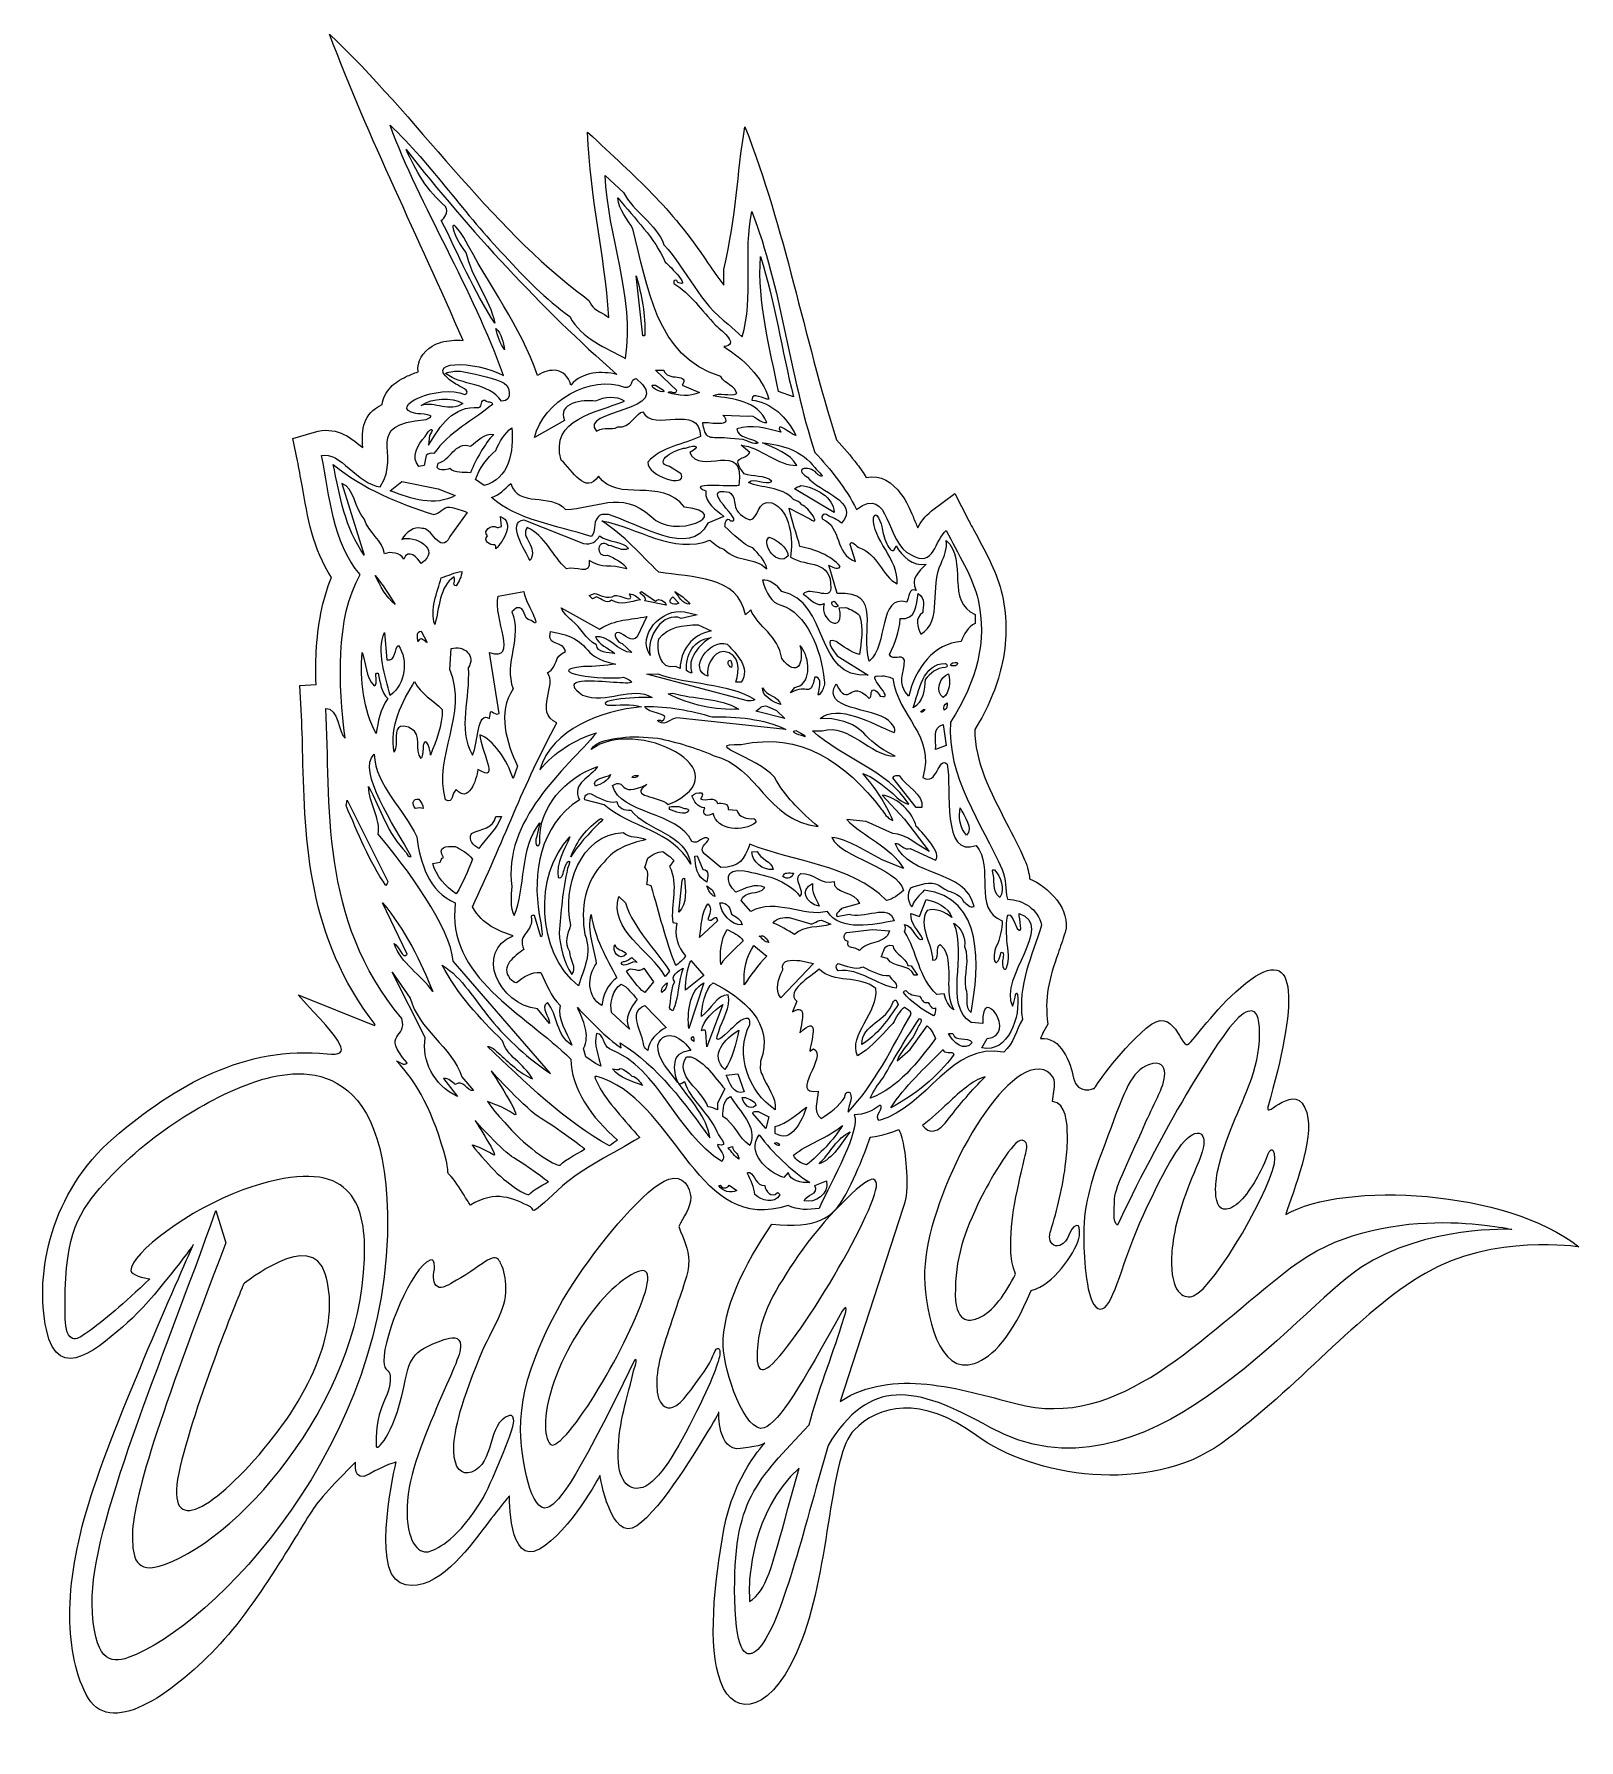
# Model space of a CAD drawing. Header units: centimetres. Extents: x -7.9 to 7.8, y -8.8 to 8.5.
import ezdxf

# ---------------------------------------------------------------- set-up
doc = ezdxf.new("R2010")
doc.units = ezdxf.units.CM
doc.header["$MEASUREMENT"] = 0
doc.layers.add('Ebene 1', color=7, linetype='Continuous')

msp = doc.modelspace()

# ---------------------------------------------------------------- linework, layer by layer
at = {"layer": 'Ebene 1', "color": 12}
for points, knots in [([(-6.26603, -3.77246), (-6.26603, -3.77246), (-7.03057, -5.47172), (-7.30489, -6.32262), (-7.30489, -6.32262), (-7.57921, -7.17098), (-7.58937, -7.88218), (-7.35569, -8.34192), (-7.35569, -8.34192), (-7.12201, -8.8042), (-6.48955, -8.33938), (-6.03743, -7.87456), (-6.03743, -7.87456), (-5.58531, -7.4072), (-5.12811, -6.5436), (-5.00365, -6.39374), (-5.00365, -6.39374), (-4.88173, -6.24134), (-4.62011, -5.98226), (-4.62011, -5.98226), (-4.62011, -5.98226), (-4.62011, -5.98226), (-4.64805, -6.2007), (-4.48295, -6.10418), (-4.48295, -6.10418), (-4.31785, -6.0102), (-4.20863, -5.98226), (-4.20863, -5.98226), (-4.20863, -5.98226), (-4.20863, -5.98226), (-4.46771, -7.07192), (-4.16545, -7.20908), (-4.16545, -7.20908), (-3.86319, -7.34624), (-3.52283, -6.92714), (-3.35773, -6.7087), (-3.35773, -6.7087), (-3.19517, -6.49026), (-3.05801, -6.32516), (-3.05801, -6.32516), (-3.05801, -6.32516), (-3.05801, -6.32516), (-3.06817, -7.04398), (-2.75321, -6.86618), (-2.75321, -6.86618), (-2.43825, -6.68838), (-2.13853, -6.11942), (-2.13853, -6.11942), (-2.13853, -6.11942), (-2.13853, -6.11942), (-2.02423, -6.80776), (-1.76515, -6.62996), (-1.76515, -6.62996), (-1.50353, -6.45216), (-1.13777, -5.81716), (-1.04125, -5.6673), (-1.04125, -5.6673), (-0.94473, -5.5149), (-0.93203, -5.47426), (-0.93203, -5.47426), (-0.93203, -5.47426), (-0.93203, -5.47426), (-0.94473, -5.87304), (-0.71105, -5.8451), (-0.71105, -5.8451), (-0.47737, -5.81716), (-0.46467, -5.78922), (-0.46467, -5.78922), (-0.46467, -5.78922), (-0.46467, -5.78922), (-0.78217, -6.11942), (-0.87869, -6.66806), (-0.87869, -6.66806), (-0.97521, -7.2167), (-1.04887, -7.84662), (-0.91171, -8.21746), (-0.91171, -8.21746), (-0.77455, -8.5883), (-0.37323, -8.54258), (-0.08621, -7.7882), (-0.08621, -7.7882), (0.19826, -7.03382), (0.19572, -5.90352), (0.4421, -5.65714), (0.4421, -5.65714), (0.68848, -5.40822), (1.11774, -5.29138), (1.6867, -5.71302), (1.6867, -5.71302), (2.2582, -6.13212), (3.43422, -6.32008), (4.17336, -5.79176), (4.17336, -5.79176), (4.95568, -5.22788), (5.5475, -4.47096), (6.24092, -4.06456), (6.24092, -4.06456), (6.93434, -3.6607), (7.80302, -3.79532), (7.80302, -3.79532), (7.80302, -3.79532), (7.07404, -3.21366), (5.41542, -3.12476), (4.82614, -3.46766), (4.82614, -3.46766), (4.90488, -3.2162), (5.11824, -2.71074), (5.0395, -2.43134), (5.0395, -2.43134), (4.9379, -2.08336), (4.6077, -2.5177), (4.6458, -2.37546), (4.6458, -2.37546), (4.93282, -1.35184), (4.98362, -0.6762), (4.42228, -1.11562), (4.42228, -1.11562), (4.14034, -1.33914), (3.93206, -1.6414), (3.8457, -1.7303), (3.8457, -1.7303), (3.7568, -1.81666), (3.706, -1.30866), (3.40882, -1.57282), (3.40882, -1.57282), (3.1091, -1.83444), (2.88304, -2.18496), (2.88304, -2.18496), (2.88304, -2.18496), (2.88304, -2.18496), (2.70778, -2.25608), (2.67222, -2.08082), (2.67222, -2.08082), (2.64174, -1.92588), (2.54522, -1.6541), (2.3344, -1.6795), (2.3344, -1.6795), (2.3471, -1.6541), (2.35726, -1.62616), (2.36996, -1.6033), (2.36996, -1.6033), (2.36996, -1.6033), (2.4106, -1.53218), (2.4106, -1.53218), (2.4106, -1.53218), (2.3725, -1.26802), (2.42584, -1.05974), (2.51474, -0.81336), (2.51474, -0.81336), (2.5376, -0.74732), (2.56046, -0.68128), (2.58586, -0.6), (2.58586, -0.6), (2.65444, -0.37648), (2.4106, -0.12756), (2.22518, -0.05644), (2.22518, -0.05644), (2.2201, -0.00056), (2.2074, 0.06039), (2.17438, 0.13659), (2.17438, 0.13659), (2.1185, 0.26613), (2.055, 0.38805), (1.9915, 0.50997), (1.9915, 0.50997), (1.83148, 0.81985), (1.66384, 1.13989), (1.66892, 1.45993), (1.66892, 1.45993), (1.801, 1.67583), (1.89244, 1.88919), (1.9407, 2.10255), (1.9407, 2.10255), (1.99658, 2.34385), (2.00166, 2.58515), (1.94578, 2.83153), (1.94578, 2.83153), (1.89752, 3.04489), (1.78576, 3.25063), (1.68162, 3.44621), (1.68162, 3.44621), (1.64606, 3.50971), (1.61304, 3.57067), (1.60034, 3.59607), (1.60034, 3.59607), (1.60034, 3.59607), (1.46572, 3.85769), (1.46572, 3.85769), (1.46572, 3.85769), (1.46572, 3.85769), (1.2295, 3.68243), (1.2295, 3.68243), (1.2295, 3.68243), (1.15584, 3.62401), (1.12028, 3.56813), (1.0898, 3.50971), (1.0898, 3.50971), (1.07456, 3.54273), (1.05678, 3.58337), (1.04154, 3.62401), (1.04154, 3.62401), (1.00598, 3.70275), (0.9755, 3.78149), (0.92216, 3.85007), (0.92216, 3.85007), (0.82818, 3.97707), (0.71642, 4.05073), (0.56656, 4.02279), (0.56656, 4.02279), (0.53862, 4.06851), (0.5056, 4.11169), (0.47512, 4.15487), (0.47512, 4.15487), (0.40908, 4.24123), (0.33796, 4.32505), (0.2643, 4.40379), (0.2643, 4.40379), (-0.07097, 5.46551), (-0.25385, 6.52977), (-0.66533, 7.58387), (-0.66533, 7.58387), (-0.75169, 7.07841), (-0.74661, 6.71011), (-0.88123, 6.13353), (-0.88123, 6.13353), (-0.88123, 6.08019), (-0.88123, 6.02939), (-0.88123, 5.97605), (-0.88123, 5.97605), (-0.93711, 6.04717), (-0.98791, 6.12337), (-1.03871, 6.19703), (-1.03871, 6.19703), (-1.44257, 6.79901), (-1.73975, 7.03777), (-2.26299, 7.53053), (-2.26299, 7.53053), (-2.23759, 6.82949), (-2.09535, 6.33673), (-2.04709, 5.64839), (-2.04709, 5.64839), (-2.09281, 5.68395), (-2.19949, 5.72459), (-2.22489, 5.77285), (-2.22489, 5.77285), (-2.22489, 5.77285), (-2.25029, 5.82111), (-2.25029, 5.82111), (-2.25029, 5.82111), (-2.25029, 5.82111), (-2.29601, 5.85667), (-2.29601, 5.85667), (-2.29601, 5.85667), (-3.26375, 6.57549), (-4.00797, 7.69817), (-4.88427, 8.52621), (-4.88427, 8.52621), (-4.48041, 7.45179), (-3.98257, 6.46627), (-3.52791, 5.41471), (-3.52791, 5.41471), (-3.56855, 5.41725), (-3.60919, 5.41725), (-3.64221, 5.41471), (-3.64221, 5.41471), (-3.71841, 5.40709), (-3.78699, 5.38931), (-3.84033, 5.35629), (-3.84033, 5.35629), (-3.94193, 5.29279), (-3.99527, 5.20643), (-3.98511, 5.09467), (-3.98511, 5.09467), (-4.02829, 5.07943), (-4.06893, 5.06419), (-4.10449, 5.04641), (-4.10449, 5.04641), (-4.16799, 5.01593), (-4.22387, 4.98037), (-4.26197, 4.93973), (-4.26197, 4.93973), (-4.31277, 4.88639), (-4.34325, 4.82543), (-4.35087, 4.76193), (-4.35087, 4.76193), (-4.54899, 4.66795), (-4.55661, 4.51555), (-4.54645, 4.32505), (-4.54645, 4.32505), (-4.68869, 4.44443), (-4.82839, 4.54349), (-5.03667, 4.48253), (-5.03667, 4.48253), (-5.03667, 4.48253), (-5.25765, 4.41649), (-5.25765, 4.41649), (-5.25765, 4.41649), (-5.25765, 4.41649), (-5.20939, 4.19043), (-5.20939, 4.19043), (-5.20939, 4.19043), (-5.19415, 4.11677), (-5.17891, 4.02787), (-5.16367, 3.94151), (-5.16367, 3.94151), (-5.10779, 3.61893), (-5.05191, 3.29127), (-4.86395, 3.00679), (-4.86395, 3.00679), (-4.96047, 2.77819), (-5.00365, 2.51657), (-5.01889, 2.24987), (-5.01889, 2.24987), (-5.02397, 2.14065), (-5.02397, 2.02889), (-5.02143, 1.91967), (-5.02143, 1.91967), (-5.02143, 1.91967), (-5.18653, 1.90951), (-5.18653, 1.90951), (-5.18653, 1.90951), (-5.18653, 1.90951), (-5.17129, 1.66059), (-5.17129, 1.66059), (-5.17129, 1.66059), (-5.16367, 1.50057), (-5.15859, 1.34563), (-5.15605, 1.18815), (-5.15605, 1.18815), (-5.13319, 0.32455), (-5.11033, -0.6508), (-4.41945, -1.53726), (-4.41945, -1.53726), (-4.42199, -1.5398), (-4.42453, -1.54488), (-4.42707, -1.54742), (-4.42707, -1.54742), (-4.42707, -1.54742), (-5.20431, -1.235), (-5.20431, -1.235), (-5.20431, -1.235), (-4.73187, -1.73792), (-4.65059, -1.85984), (-4.90713, -1.83444), (-4.90713, -1.83444), (-5.74025, -1.74808), (-6.44637, -2.1494), (-7.07883, -2.69042), (-7.07883, -2.69042), (-7.70875, -3.23398), (-7.88401, -4.05948), (-7.75955, -4.63606), (-7.75955, -4.63606), (-7.63763, -5.21518), (-7.20075, -4.79354), (-6.93659, -4.56494), (-6.93659, -4.56494), (-6.67497, -4.33888), (-6.26603, -3.77246), (-6.26603, -3.77246)], [0, 0, 0, 0, 0.01111111, 0.01111111, 0.01111111, 0.01111111, 0.02222222, 0.02222222, 0.02222222, 0.02222222, 0.03333333, 0.03333333, 0.03333333, 0.03333333, 0.04444444, 0.04444444, 0.04444444, 0.04444444, 0.05555556, 0.05555556, 0.05555556, 0.05555556, 0.06666667, 0.06666667, 0.06666667, 0.06666667, 0.07777778, 0.07777778, 0.07777778, 0.07777778, 0.08888889, 0.08888889, 0.08888889, 0.08888889, 0.1, 0.1, 0.1, 0.1, 0.11111111, 0.11111111, 0.11111111, 0.11111111, 0.12222222, 0.12222222, 0.12222222, 0.12222222, 0.13333333, 0.13333333, 0.13333333, 0.13333333, 0.14444444, 0.14444444, 0.14444444, 0.14444444, 0.15555556, 0.15555556, 0.15555556, 0.15555556, 0.16666667, 0.16666667, 0.16666667, 0.16666667, 0.17777778, 0.17777778, 0.17777778, 0.17777778, 0.18888889, 0.18888889, 0.18888889, 0.18888889, 0.2, 0.2, 0.2, 0.2, 0.21111111, 0.21111111, 0.21111111, 0.21111111, 0.22222222, 0.22222222, 0.22222222, 0.22222222, 0.23333333, 0.23333333, 0.23333333, 0.23333333, 0.24444444, 0.24444444, 0.24444444, 0.24444444, 0.25555556, 0.25555556, 0.25555556, 0.25555556, 0.26666667, 0.26666667, 0.26666667, 0.26666667, 0.27777778, 0.27777778, 0.27777778, 0.27777778, 0.28888889, 0.28888889, 0.28888889, 0.28888889, 0.3, 0.3, 0.3, 0.3, 0.31111111, 0.31111111, 0.31111111, 0.31111111, 0.32222222, 0.32222222, 0.32222222, 0.32222222, 0.33333333, 0.33333333, 0.33333333, 0.33333333, 0.34444444, 0.34444444, 0.34444444, 0.34444444, 0.35555556, 0.35555556, 0.35555556, 0.35555556, 0.36666667, 0.36666667, 0.36666667, 0.36666667, 0.37777778, 0.37777778, 0.37777778, 0.37777778, 0.38888889, 0.38888889, 0.38888889, 0.38888889, 0.4, 0.4, 0.4, 0.4, 0.41111111, 0.41111111, 0.41111111, 0.41111111, 0.42222222, 0.42222222, 0.42222222, 0.42222222, 0.43333333, 0.43333333, 0.43333333, 0.43333333, 0.44444444, 0.44444444, 0.44444444, 0.44444444, 0.45555556, 0.45555556, 0.45555556, 0.45555556, 0.46666667, 0.46666667, 0.46666667, 0.46666667, 0.47777778, 0.47777778, 0.47777778, 0.47777778, 0.48888889, 0.48888889, 0.48888889, 0.48888889, 0.5, 0.5, 0.5, 0.5, 0.51111111, 0.51111111, 0.51111111, 0.51111111, 0.52222222, 0.52222222, 0.52222222, 0.52222222, 0.53333333, 0.53333333, 0.53333333, 0.53333333, 0.54444444, 0.54444444, 0.54444444, 0.54444444, 0.55555556, 0.55555556, 0.55555556, 0.55555556, 0.56666667, 0.56666667, 0.56666667, 0.56666667, 0.57777778, 0.57777778, 0.57777778, 0.57777778, 0.58888889, 0.58888889, 0.58888889, 0.58888889, 0.6, 0.6, 0.6, 0.6, 0.61111111, 0.61111111, 0.61111111, 0.61111111, 0.62222222, 0.62222222, 0.62222222, 0.62222222, 0.63333333, 0.63333333, 0.63333333, 0.63333333, 0.64444444, 0.64444444, 0.64444444, 0.64444444, 0.65555556, 0.65555556, 0.65555556, 0.65555556, 0.66666667, 0.66666667, 0.66666667, 0.66666667, 0.67777778, 0.67777778, 0.67777778, 0.67777778, 0.68888889, 0.68888889, 0.68888889, 0.68888889, 0.7, 0.7, 0.7, 0.7, 0.71111111, 0.71111111, 0.71111111, 0.71111111, 0.72222222, 0.72222222, 0.72222222, 0.72222222, 0.73333333, 0.73333333, 0.73333333, 0.73333333, 0.74444444, 0.74444444, 0.74444444, 0.74444444, 0.75555556, 0.75555556, 0.75555556, 0.75555556, 0.76666667, 0.76666667, 0.76666667, 0.76666667, 0.77777778, 0.77777778, 0.77777778, 0.77777778, 0.78888889, 0.78888889, 0.78888889, 0.78888889, 0.8, 0.8, 0.8, 0.8, 0.81111111, 0.81111111, 0.81111111, 0.81111111, 0.82222222, 0.82222222, 0.82222222, 0.82222222, 0.83333333, 0.83333333, 0.83333333, 0.83333333, 0.84444444, 0.84444444, 0.84444444, 0.84444444, 0.85555556, 0.85555556, 0.85555556, 0.85555556, 0.86666667, 0.86666667, 0.86666667, 0.86666667, 0.87777778, 0.87777778, 0.87777778, 0.87777778, 0.88888889, 0.88888889, 0.88888889, 0.88888889, 0.9, 0.9, 0.9, 0.9, 0.91111111, 0.91111111, 0.91111111, 0.91111111, 0.92222222, 0.92222222, 0.92222222, 0.92222222, 0.93333333, 0.93333333, 0.93333333, 0.93333333, 0.94444444, 0.94444444, 0.94444444, 0.94444444, 0.95555556, 0.95555556, 0.95555556, 0.95555556, 0.96666667, 0.96666667, 0.96666667, 0.96666667, 0.97777778, 0.97777778, 0.97777778, 0.97777778, 0.98888889, 0.98888889, 0.98888889, 0.98888889, 1, 1, 1, 1]), ([(1.77306, -2.06812), (1.63844, -2.20274), (1.51144, -2.35006), (1.41238, -2.48214), (1.41238, -2.48214), (1.28538, -2.65232), (1.20918, -2.64724), (1.13806, -2.56088), (1.13806, -2.56088), (1.2295, -2.48976), (1.31332, -2.41102), (1.39714, -2.33482), (1.39714, -2.33482), (1.5216, -2.21798), (1.64352, -2.10368), (1.77306, -2.06812)], [0, 0, 0, 0, 0.25, 0.25, 0.25, 0.25, 0.5, 0.5, 0.5, 0.5, 0.75, 0.75, 0.75, 0.75, 1, 1, 1, 1])]:
    msp.add_open_spline(points, degree=3, knots=knots, dxfattribs=at)
at = {"layer": 'Ebene 1'}
for points, knots in [([(-2.10551, -2.0859), (-1.33589, -2.37292), (-1.15301, -3.6734), (-0.22591, -3.37622), (-0.22591, -3.37622), (-0.12939, -3.42194), (-0.02017, -3.42194), (0.0865, -3.40416), (0.0865, -3.40416), (0.21604, -3.12476), (0.51068, -2.6066), (0.44464, -2.4542), (0.44464, -2.4542), (0.5437, -2.45166), (0.63006, -2.41356), (0.70626, -2.35514), (0.70626, -2.35514), (0.7596, -2.37546), (0.64022, -2.4669), (0.6961, -2.51262), (0.6961, -2.51262), (1.19394, -2.37038), (1.42254, -1.70998), (1.96356, -1.81666), (1.96356, -1.81666), (2.06262, -1.72776), (2.09056, -1.59568), (2.15152, -1.48392), (2.15152, -1.48392), (2.10072, -1.12832), (2.25058, -0.84384), (2.3471, -0.52634), (2.3471, -0.52634), (2.309, -0.36124), (2.16168, -0.2698), (2.00166, -0.26218), (2.00166, -0.26218), (1.96864, -0.15042), (1.99404, -0.06914), (1.94578, 0.03753), (1.94578, 0.03753), (1.74004, 0.50743), (1.37936, 0.98749), (1.42254, 1.53613), (1.42254, 1.53613), (1.69178, 1.96031), (1.79592, 2.35909), (1.70194, 2.77819), (1.70194, 2.77819), (1.65114, 3.00425), (1.49366, 3.25825), (1.37936, 3.48177), (1.37936, 3.48177), (1.25998, 3.39287), (1.25998, 3.09569), (1.02122, 3.23539), (1.02122, 3.23539), (0.7596, 3.34461), (0.81548, 3.95929), (0.4675, 3.69767), (0.4675, 3.69767), (0.35828, 3.91611), (0.20588, 4.10153), (0.04332, 4.27679), (0.04332, 4.27679), (-0.21575, 5.06927), (-0.29195, 5.94811), (-0.59675, 6.72281), (-0.59675, 6.72281), (-0.68311, 6.31895), (-0.57389, 5.85159), (-0.69327, 5.45027), (-0.69327, 5.45027), (-0.69327, 5.45027), (-0.83551, 5.57981), (-0.83551, 5.57981), (-0.83551, 5.57981), (-1.11745, 5.78555), (-1.25969, 6.13353), (-1.48829, 6.38499), (-1.48829, 6.38499), (-1.56449, 6.60089), (-1.80325, 6.72281), (-1.89977, 6.91839), (-1.89977, 6.91839), (-1.89977, 6.91839), (-2.08519, 7.09111), (-2.08519, 7.09111), (-2.08519, 7.09111), (-2.06233, 6.48151), (-1.78039, 5.86175), (-1.87945, 5.23183), (-1.87945, 5.23183), (-2.07503, 5.34105), (-2.32395, 5.42741), (-2.44333, 5.65601), (-2.44333, 5.65601), (-2.69479, 5.84143), (-2.89037, 6.03701), (-3.10627, 6.27577), (-3.10627, 6.27577), (-3.49997, 6.67709), (-3.84541, 7.20033), (-4.26959, 7.60165), (-4.26959, 7.60165), (-3.96479, 6.77615), (-3.42377, 5.92779), (-3.11897, 5.05911), (-3.11897, 5.05911), (-3.39329, 5.21151), (-4.00035, 5.22421), (-3.60157, 4.97021), (-3.60157, 4.97021), (-3.57363, 4.95243), (-3.42885, 4.89655), (-3.51013, 4.86353), (-3.51013, 4.86353), (-3.76667, 4.98037), (-4.31785, 4.73399), (-4.00797, 4.67049), (-4.00797, 4.67049), (-3.97749, 4.66541), (-3.75905, 4.66541), (-3.90129, 4.61207), (-3.90129, 4.61207), (-4.56423, 4.54857), (-4.14005, 4.28695), (-4.36865, 3.92627), (-4.36865, 3.92627), (-4.59725, 3.94913), (-4.78267, 4.29711), (-4.96555, 4.24377), (-4.96555, 4.24377), (-4.87919, 3.82975), (-4.85633, 3.36747), (-4.57439, 3.03473), (-4.57439, 3.03473), (-4.82585, 2.59023), (-4.79283, 1.90951), (-4.72679, 1.37357), (-4.72679, 1.37357), (-4.79283, 1.42183), (-4.79283, 1.68091), (-4.92237, 1.67583), (-4.92237, 1.67583), (-4.86903, 0.72079), (-4.99857, -0.46538), (-4.15021, -1.47376), (-4.15021, -1.47376), (-4.08671, -1.68966), (-4.36865, -1.61092), (-4.09687, -1.92588), (-4.09687, -1.92588), (-4.13243, -1.9589), (-4.17053, -1.91826), (-4.20355, -1.90556), (-4.20355, -1.90556), (-3.99781, -2.11638), (-3.82509, -2.43642), (-3.70063, -2.9114), (-3.70063, -2.9114), (-3.67777, -2.99776), (-3.68793, -3.03586), (-3.67523, -3.05364), (-3.67523, -3.05364), (-3.67523, -3.05364), (-3.67269, -3.05618), (-3.67269, -3.05618), (-3.67269, -3.05618), (-3.61173, -3.11714), (-3.56601, -3.19334), (-3.51775, -3.26954), (-3.51775, -3.26954), (-3.49743, -3.3051), (-3.47457, -3.34066), (-3.45425, -3.37114), (-3.45425, -3.37114), (-3.19771, -3.21366), (-3.01737, -3.30256), (-2.84465, -3.38892), (-2.84465, -3.38892), (-2.81417, -3.40162), (-2.82687, -3.42956), (-2.80655, -3.42448), (-2.80655, -3.42448), (-2.77353, -3.41178), (-2.65669, -3.3051), (-2.51699, -3.17556), (-2.51699, -3.17556), (-2.31887, -2.99776), (-2.00391, -2.8479), (-1.73467, -2.68534), (-1.73467, -2.68534), (-1.87691, -2.52024), (-2.07757, -2.30434), (-2.13853, -2.17988), (-2.13853, -2.17988), (-2.20203, -2.05542), (-2.22743, -2.04018), (-2.10551, -2.0859)], [0, 0, 0, 0, 0.02, 0.02, 0.02, 0.02, 0.04, 0.04, 0.04, 0.04, 0.06, 0.06, 0.06, 0.06, 0.08, 0.08, 0.08, 0.08, 0.1, 0.1, 0.1, 0.1, 0.12, 0.12, 0.12, 0.12, 0.14, 0.14, 0.14, 0.14, 0.16, 0.16, 0.16, 0.16, 0.18, 0.18, 0.18, 0.18, 0.2, 0.2, 0.2, 0.2, 0.22, 0.22, 0.22, 0.22, 0.24, 0.24, 0.24, 0.24, 0.26, 0.26, 0.26, 0.26, 0.28, 0.28, 0.28, 0.28, 0.3, 0.3, 0.3, 0.3, 0.32, 0.32, 0.32, 0.32, 0.34, 0.34, 0.34, 0.34, 0.36, 0.36, 0.36, 0.36, 0.38, 0.38, 0.38, 0.38, 0.4, 0.4, 0.4, 0.4, 0.42, 0.42, 0.42, 0.42, 0.44, 0.44, 0.44, 0.44, 0.46, 0.46, 0.46, 0.46, 0.48, 0.48, 0.48, 0.48, 0.5, 0.5, 0.5, 0.5, 0.52, 0.52, 0.52, 0.52, 0.54, 0.54, 0.54, 0.54, 0.56, 0.56, 0.56, 0.56, 0.58, 0.58, 0.58, 0.58, 0.6, 0.6, 0.6, 0.6, 0.62, 0.62, 0.62, 0.62, 0.64, 0.64, 0.64, 0.64, 0.66, 0.66, 0.66, 0.66, 0.68, 0.68, 0.68, 0.68, 0.7, 0.7, 0.7, 0.7, 0.72, 0.72, 0.72, 0.72, 0.74, 0.74, 0.74, 0.74, 0.76, 0.76, 0.76, 0.76, 0.78, 0.78, 0.78, 0.78, 0.8, 0.8, 0.8, 0.8, 0.82, 0.82, 0.82, 0.82, 0.84, 0.84, 0.84, 0.84, 0.86, 0.86, 0.86, 0.86, 0.88, 0.88, 0.88, 0.88, 0.9, 0.9, 0.9, 0.9, 0.92, 0.92, 0.92, 0.92, 0.94, 0.94, 0.94, 0.94, 0.96, 0.96, 0.96, 0.96, 0.98, 0.98, 0.98, 0.98, 1, 1, 1, 1]), ([(-0.09637, 3.93897), (-0.11669, 3.92627), (-0.14971, 3.92627), (-0.16241, 3.90595), (-0.16241, 3.90595), (-0.16241, 3.90595), (0.2389, 3.66719), (0.2389, 3.66719), (0.2389, 3.66719), (0.2389, 3.81959), (0.04332, 3.92627), (-0.09637, 3.93897)], [0, 0, 0, 0, 0.33333333, 0.33333333, 0.33333333, 0.33333333, 0.66666667, 0.66666667, 0.66666667, 0.66666667, 1, 1, 1, 1]), ([(-0.42149, 3.41573), (-0.50785, 3.33699), (-0.32497, 3.10839), (-0.22591, 3.22523), (-0.22591, 3.22523), (-0.23607, 3.31413), (-0.34529, 3.39033), (-0.42149, 3.41573)], [0, 0, 0, 0, 0.5, 0.5, 0.5, 0.5, 1, 1, 1, 1]), ([(0.90184, 0.99257), (0.87898, 0.99257), (0.8485, 1.00019), (0.8358, 0.96971), (0.8358, 0.96971), (0.8358, 0.96971), (1.07456, 0.66999), (1.07456, 0.66999), (1.07456, 0.66999), (1.07456, 0.66999), (1.13044, 0.66999), (1.13044, 0.66999), (1.13044, 0.66999), (1.15076, 0.80461), (0.96788, 0.88589), (0.90184, 0.99257)], [0, 0, 0, 0, 0.25, 0.25, 0.25, 0.25, 0.5, 0.5, 0.5, 0.5, 0.75, 0.75, 0.75, 0.75, 1, 1, 1, 1]), ([(-1.10729, 0.81731), (-1.14031, 0.82493), (-1.18349, 0.80969), (-1.20381, 0.78683), (-1.20381, 0.78683), (-1.18349, 0.73349), (-1.15047, 0.67253), (-1.07427, 0.66491), (-1.07427, 0.66491), (-1.10729, 0.58109), (-1.04125, 0.57093), (-0.98791, 0.60903), (-0.98791, 0.60903), (-0.95489, 0.43123), (-0.67295, 0.42107), (-0.55357, 0.51505), (-0.55357, 0.51505), (-0.55357, 0.53283), (-0.56373, 0.54299), (-0.57389, 0.55569), (-0.57389, 0.55569), (-0.65009, 0.55061), (-0.72629, 0.57093), (-0.74915, 0.64205), (-0.74915, 0.64205), (-0.74915, 0.64205), (-0.83551, 0.64713), (-0.83551, 0.64713), (-0.83551, 0.64713), (-0.82535, 0.71317), (-0.89901, 0.71571), (-0.94473, 0.71063), (-0.94473, 0.71063), (-0.96505, 0.79191), (-1.06411, 0.72587), (-1.11745, 0.75635), (-1.11745, 0.75635), (-1.10729, 0.77667), (-1.08443, 0.79699), (-1.10729, 0.81731)], [0, 0, 0, 0, 0.1, 0.1, 0.1, 0.1, 0.2, 0.2, 0.2, 0.2, 0.3, 0.3, 0.3, 0.3, 0.4, 0.4, 0.4, 0.4, 0.5, 0.5, 0.5, 0.5, 0.6, 0.6, 0.6, 0.6, 0.7, 0.7, 0.7, 0.7, 0.8, 0.8, 0.8, 0.8, 0.9, 0.9, 0.9, 0.9, 1, 1, 1, 1]), ([(-1.33589, 0.67761), (-1.33589, 0.67761), (-1.41209, 0.67761), (-1.41209, 0.67761), (-1.41209, 0.67761), (-1.41209, 0.67761), (-1.43241, 0.67507), (-1.43241, 0.67507), (-1.43241, 0.67507), (-1.43241, 0.67507), (-1.43241, 0.64713), (-1.43241, 0.64713), (-1.43241, 0.64713), (-1.37907, 0.63697), (-1.26985, 0.57347), (-1.23683, 0.64205), (-1.23683, 0.64205), (-1.24953, 0.65729), (-1.25969, 0.65475), (-1.28001, 0.65983), (-1.28001, 0.65983), (-1.28001, 0.65983), (-1.33589, 0.67761), (-1.33589, 0.67761)], [0, 0, 0, 0, 0.16666667, 0.16666667, 0.16666667, 0.16666667, 0.33333333, 0.33333333, 0.33333333, 0.33333333, 0.5, 0.5, 0.5, 0.5, 0.66666667, 0.66666667, 0.66666667, 0.66666667, 0.83333333, 0.83333333, 0.83333333, 0.83333333, 1, 1, 1, 1]), ([(0.02046, -0.10216), (-0.11669, -0.1682), (-0.04049, -0.31044), (0.0865, -0.3333), (0.0865, -0.3333), (0.05348, -0.23932), (0.0103, -0.2063), (0.02046, -0.10216)], [0, 0, 0, 0, 0.5, 0.5, 0.5, 0.5, 1, 1, 1, 1]), ([(-0.18273, -1.40772), (-0.18273, -1.40772), (-0.13955, -1.2985), (-0.13955, -1.2985), (-0.13955, -1.2985), (-0.25893, -1.19182), (0.00268, -1.05466), (0.0865, -0.97338), (0.0865, -0.97338), (0.2389, -1.12578), (0.48782, -1.02672), (0.66308, -1.1715), (0.66308, -1.1715), (0.6961, -1.41534), (0.38114, -1.6414), (0.47766, -1.85476), (0.47766, -1.85476), (0.47766, -1.85476), (0.56402, -1.79634), (0.56402, -1.79634), (0.56402, -1.79634), (0.66308, -1.7176), (0.74944, -1.616), (0.8358, -1.52456), (0.8358, -1.52456), (0.86882, -1.47376), (0.90184, -1.39248), (0.95518, -1.36454), (0.95518, -1.36454), (0.97804, -1.38486), (1.02122, -1.39248), (1.02122, -1.43058), (1.02122, -1.43058), (0.82564, -1.77348), (0.65292, -2.14432), (0.38114, -2.42626), (0.38114, -2.42626), (0.38114, -2.36022), (0.43448, -2.29926), (0.40146, -2.23068), (0.40146, -2.23068), (0.36844, -2.20274), (0.34812, -2.251), (0.34812, -2.27386), (0.34812, -2.27386), (0.29224, -2.36784), (0.19572, -2.43388), (0.10682, -2.4923), (0.10682, -2.4923), (0.02046, -2.41864), (0.07634, -2.30942), (0.07634, -2.2129), (0.07634, -2.2129), (-0.22591, -2.26116), (0.18556, -1.8573), (0.03062, -1.78364), (0.03062, -1.78364), (0.03062, -1.78364), (-0.00747, -1.8065), (-0.00747, -1.8065), (-0.00747, -1.8065), (0.02046, -1.65664), (0.0865, -1.43058), (-0.10653, -1.62108), (-0.10653, -1.62108), (-0.09637, -1.53472), (-0.02017, -1.30612), (-0.18273, -1.40772)], [0, 0, 0, 0, 0.05882353, 0.05882353, 0.05882353, 0.05882353, 0.11764706, 0.11764706, 0.11764706, 0.11764706, 0.17647059, 0.17647059, 0.17647059, 0.17647059, 0.23529412, 0.23529412, 0.23529412, 0.23529412, 0.29411765, 0.29411765, 0.29411765, 0.29411765, 0.35294118, 0.35294118, 0.35294118, 0.35294118, 0.41176471, 0.41176471, 0.41176471, 0.41176471, 0.47058824, 0.47058824, 0.47058824, 0.47058824, 0.52941176, 0.52941176, 0.52941176, 0.52941176, 0.58823529, 0.58823529, 0.58823529, 0.58823529, 0.64705882, 0.64705882, 0.64705882, 0.64705882, 0.70588235, 0.70588235, 0.70588235, 0.70588235, 0.76470588, 0.76470588, 0.76470588, 0.76470588, 0.82352941, 0.82352941, 0.82352941, 0.82352941, 0.88235294, 0.88235294, 0.88235294, 0.88235294, 0.94117647, 0.94117647, 0.94117647, 0.94117647, 1, 1, 1, 1])]:
    msp.add_open_spline(points, degree=3, knots=knots, dxfattribs=at)
at = {"layer": 'Ebene 1', "color": 7}
for points, knots in [([(-4.10703, 7.35273), (-4.01051, 7.14445), (-3.89113, 6.92855), (-3.70571, 6.77615), (-3.70571, 6.77615), (-3.67269, 6.71011), (-3.71587, 6.65677), (-3.74889, 6.63391), (-3.74889, 6.63391), (-3.57363, 6.28593), (-3.42377, 5.91763), (-3.20533, 5.58997), (-3.20533, 5.58997), (-3.25867, 5.84143), (-3.44409, 6.05733), (-3.49997, 6.30879), (-3.49997, 6.30879), (-3.61935, 6.44849), (-3.71587, 6.75329), (-3.52029, 6.46119), (-3.52029, 6.46119), (-3.27137, 5.98113), (-2.94371, 5.55695), (-2.77099, 5.05911), (-2.77099, 5.05911), (-2.64907, 5.13531), (-2.48651, 5.14547), (-2.43317, 4.96005), (-2.43317, 4.96005), (-2.31379, 5.10229), (-2.11821, 5.10229), (-1.96581, 5.06927), (-1.96581, 5.06927), (-2.73797, 5.74237), (-3.45425, 6.52723), (-4.10703, 7.35273)], [0, 0, 0, 0, 0.11111111, 0.11111111, 0.11111111, 0.11111111, 0.22222222, 0.22222222, 0.22222222, 0.22222222, 0.33333333, 0.33333333, 0.33333333, 0.33333333, 0.44444444, 0.44444444, 0.44444444, 0.44444444, 0.55555556, 0.55555556, 0.55555556, 0.55555556, 0.66666667, 0.66666667, 0.66666667, 0.66666667, 0.77777778, 0.77777778, 0.77777778, 0.77777778, 0.88888889, 0.88888889, 0.88888889, 0.88888889, 1, 1, 1, 1]), ([(-0.30211, 4.48253), (-0.36815, 4.61207), (-0.20305, 4.45967), (-0.14971, 4.44951), (-0.14971, 4.44951), (-0.23607, 4.63493), (-0.40117, 4.78733), (-0.59675, 4.80765), (-0.59675, 4.80765), (-0.58659, 4.90671), (-0.47737, 4.80765), (-0.42149, 4.81781), (-0.42149, 4.81781), (-0.49769, 5.05911), (-0.68311, 5.22167), (-0.87869, 5.35121), (-0.87869, 5.35121), (-0.72629, 5.37407), (-0.87869, 5.49345), (-0.96505, 5.56965), (-0.96505, 5.56965), (-1.10729, 5.72205), (-1.21651, 5.88461), (-1.38923, 5.99383), (-1.38923, 5.99383), (-1.39939, 6.03701), (-1.35621, 6.03701), (-1.34605, 6.00399), (-1.34605, 6.00399), (-1.20381, 5.93795), (-1.42225, 6.16655), (-1.47559, 6.20973), (-1.47559, 6.20973), (-1.58481, 6.46119), (-1.78039, 6.64407), (-1.95565, 6.86251), (-1.95565, 6.86251), (-1.94549, 6.73297), (-1.85659, 6.64407), (-1.80325, 6.54755), (-1.80325, 6.54755), (-1.65085, 5.96081), (-1.57465, 5.25469), (-0.91171, 5.04641), (-0.91171, 5.04641), (-0.86853, 4.97021), (-0.75931, 4.94989), (-0.74915, 4.87369), (-0.74915, 4.87369), (-0.81265, 4.84067), (-0.93203, 4.89401), (-0.98791, 4.85083), (-0.98791, 4.85083), (-0.79233, 4.81781), (-0.53071, 4.80765), (-0.44435, 4.57905), (-0.44435, 4.57905), (-0.50785, 4.56889), (-0.57389, 4.66795), (-0.62977, 4.64509), (-0.62977, 4.64509), (-0.62977, 4.64509), (-0.88885, 4.65525), (-0.88885, 4.65525), (-0.88885, 4.65525), (-0.76947, 4.52571), (-1.02093, 4.58921), (-1.09459, 4.57905), (-1.09459, 4.57905), (-1.06411, 4.36315), (-0.99807, 4.44951), (-0.81265, 4.41649), (-0.81265, 4.41649), (-0.81265, 4.41649), (-0.68311, 4.40633), (-0.68311, 4.40633), (-0.68311, 4.40633), (-0.63993, 4.39363), (-0.57389, 4.35045), (-0.53071, 4.37331), (-0.53071, 4.37331), (-0.58659, 4.42665), (-0.73645, 4.41649), (-0.74915, 4.51555), (-0.74915, 4.51555), (-0.59675, 4.56889), (-0.44435, 4.51555), (-0.30211, 4.48253)], [0, 0, 0, 0, 0.04545455, 0.04545455, 0.04545455, 0.04545455, 0.09090909, 0.09090909, 0.09090909, 0.09090909, 0.13636364, 0.13636364, 0.13636364, 0.13636364, 0.18181818, 0.18181818, 0.18181818, 0.18181818, 0.22727273, 0.22727273, 0.22727273, 0.22727273, 0.27272727, 0.27272727, 0.27272727, 0.27272727, 0.31818182, 0.31818182, 0.31818182, 0.31818182, 0.36363636, 0.36363636, 0.36363636, 0.36363636, 0.40909091, 0.40909091, 0.40909091, 0.40909091, 0.45454545, 0.45454545, 0.45454545, 0.45454545, 0.5, 0.5, 0.5, 0.5, 0.54545455, 0.54545455, 0.54545455, 0.54545455, 0.59090909, 0.59090909, 0.59090909, 0.59090909, 0.63636364, 0.63636364, 0.63636364, 0.63636364, 0.68181818, 0.68181818, 0.68181818, 0.68181818, 0.72727273, 0.72727273, 0.72727273, 0.72727273, 0.77272727, 0.77272727, 0.77272727, 0.77272727, 0.81818182, 0.81818182, 0.81818182, 0.81818182, 0.86363636, 0.86363636, 0.86363636, 0.86363636, 0.90909091, 0.90909091, 0.90909091, 0.90909091, 0.95454545, 0.95454545, 0.95454545, 0.95454545, 1, 1, 1, 1]), ([(-0.50785, 6.26561), (-0.54087, 5.79825), (-0.41133, 5.34105), (-0.32497, 4.89401), (-0.32497, 4.89401), (-0.32497, 4.89401), (-0.17257, 4.84067), (-0.17257, 4.84067), (-0.17257, 4.84067), (-0.29195, 5.30803), (-0.35799, 5.80841), (-0.50785, 6.26561)], [0, 0, 0, 0, 0.33333333, 0.33333333, 0.33333333, 0.33333333, 0.66666667, 0.66666667, 0.66666667, 0.66666667, 1, 1, 1, 1]), ([(-1.77023, 6.07003), (-1.77023, 6.07003), (-1.70419, 5.46043), (-1.70419, 5.46043), (-1.70419, 5.46043), (-1.69403, 5.46043), (-1.68387, 5.46043), (-1.68387, 5.47059), (-1.68387, 5.47059), (-1.67117, 5.66617), (-1.71689, 5.88461), (-1.77023, 6.07003)], [0, 0, 0, 0, 0.33333333, 0.33333333, 0.33333333, 0.33333333, 0.66666667, 0.66666667, 0.66666667, 0.66666667, 1, 1, 1, 1]), ([(-3.10627, 5.31819), (-3.11897, 5.39439), (-3.13929, 5.48075), (-3.19517, 5.53663), (-3.19517, 5.53663), (-3.18247, 5.46043), (-3.14945, 5.38423), (-3.10627, 5.31819)], [0, 0, 0, 0, 0.5, 0.5, 0.5, 0.5, 1, 1, 1, 1]), ([(-3.55331, 5.10229), (-3.60665, 5.10229), (-3.66253, 5.10229), (-3.70571, 5.07943), (-3.70571, 5.07943), (-3.54061, 4.94989), (-3.27137, 4.99307), (-3.13929, 4.79749), (-3.13929, 4.79749), (-3.00975, 4.78733), (-3.05293, 4.98291), (-3.13929, 4.99307), (-3.13929, 4.99307), (-3.27137, 5.04641), (-3.42377, 5.07943), (-3.55331, 5.10229)], [0, 0, 0, 0, 0.25, 0.25, 0.25, 0.25, 0.5, 0.5, 0.5, 0.5, 0.75, 0.75, 0.75, 0.75, 1, 1, 1, 1]), ([(-1.77023, 5.02609), (-1.83627, 5.02609), (-1.79055, 4.92703), (-1.88961, 4.93973), (-1.88961, 4.93973), (-2.22743, 5.06927), (-2.71511, 4.79749), (-2.80401, 4.42665), (-2.80401, 4.42665), (-2.80401, 4.42665), (-2.49921, 4.60191), (-2.49921, 4.60191), (-2.49921, 4.60191), (-2.57541, 4.77463), (-2.31379, 4.81781), (-2.18425, 4.79749), (-2.18425, 4.79749), (-2.09535, 4.84067), (-1.96581, 4.85083), (-1.88961, 4.79749), (-1.88961, 4.79749), (-2.17155, 4.67811), (-2.64907, 4.62223), (-2.53223, 4.19805), (-2.53223, 4.19805), (-2.41031, 4.09137), (-2.29093, 3.83991), (-2.15123, 4.03549), (-2.15123, 4.03549), (-1.95565, 3.75355), (-1.52131, 4.03549), (-1.28001, 3.72053), (-1.28001, 3.72053), (-0.74915, 3.65703), (-1.38923, 3.38271), (-1.61783, 3.62401), (-1.61783, 3.62401), (-1.92263, 3.90595), (-2.19441, 3.69767), (-2.48651, 3.69767), (-2.48651, 3.69767), (-2.64907, 3.87293), (-2.96657, 3.71037), (-3.04277, 3.95929), (-3.04277, 3.95929), (-3.10627, 3.90595), (-3.16215, 3.83991), (-3.23835, 3.81959), (-3.23835, 3.81959), (-2.98689, 3.59099), (-2.57541, 3.53511), (-2.22743, 3.42081), (-2.22743, 3.42081), (-2.17155, 3.47161), (-2.21473, 3.55797), (-2.16139, 3.61131), (-2.16139, 3.61131), (-2.14107, 3.65703), (-2.09535, 3.64433), (-2.05217, 3.64433), (-2.05217, 3.64433), (-1.74737, 3.55797), (-1.21651, 3.18967), (-1.04125, 3.55797), (-1.04125, 3.55797), (-1.04125, 3.55797), (-0.87869, 3.62401), (-0.87869, 3.62401), (-0.87869, 3.62401), (-0.95489, 3.69767), (-1.07427, 3.75355), (-1.06411, 3.88563), (-1.06411, 3.88563), (-1.28001, 3.97199), (-0.81265, 3.92627), (-0.72629, 3.93897), (-0.72629, 3.93897), (-0.66025, 4.42665), (-1.12761, 4.02533), (-1.22667, 4.27679), (-1.22667, 4.27679), (-1.11745, 4.33013), (-1.15047, 4.36315), (-1.26985, 4.31997), (-1.26985, 4.31997), (-1.35621, 4.31997), (-1.61783, 4.17773), (-1.43241, 4.13455), (-1.43241, 4.13455), (-1.43241, 4.13455), (-1.31303, 4.05835), (-1.31303, 4.05835), (-1.31303, 4.05835), (-1.24953, 3.90595), (-1.66101, 4.03549), (-1.65085, 4.17773), (-1.65085, 4.17773), (-1.50861, 4.34029), (-1.29271, 4.35045), (-1.11745, 4.43935), (-1.11745, 4.43935), (-1.12761, 4.78733), (-1.59497, 4.47237), (-1.70419, 4.68827), (-1.70419, 4.68827), (-1.76007, 4.68827), (-1.83627, 4.51555), (-1.95565, 4.53587), (-1.95565, 4.53587), (-2.03185, 4.49269), (-2.08519, 4.54857), (-2.17155, 4.49269), (-2.17155, 4.49269), (-2.37983, 4.71113), (-1.33589, 4.68827), (-1.77023, 5.02609)], [0, 0, 0, 0, 0.03448276, 0.03448276, 0.03448276, 0.03448276, 0.06896552, 0.06896552, 0.06896552, 0.06896552, 0.10344828, 0.10344828, 0.10344828, 0.10344828, 0.13793103, 0.13793103, 0.13793103, 0.13793103, 0.17241379, 0.17241379, 0.17241379, 0.17241379, 0.20689655, 0.20689655, 0.20689655, 0.20689655, 0.24137931, 0.24137931, 0.24137931, 0.24137931, 0.27586207, 0.27586207, 0.27586207, 0.27586207, 0.31034483, 0.31034483, 0.31034483, 0.31034483, 0.34482759, 0.34482759, 0.34482759, 0.34482759, 0.37931034, 0.37931034, 0.37931034, 0.37931034, 0.4137931, 0.4137931, 0.4137931, 0.4137931, 0.44827586, 0.44827586, 0.44827586, 0.44827586, 0.48275862, 0.48275862, 0.48275862, 0.48275862, 0.51724138, 0.51724138, 0.51724138, 0.51724138, 0.55172414, 0.55172414, 0.55172414, 0.55172414, 0.5862069, 0.5862069, 0.5862069, 0.5862069, 0.62068966, 0.62068966, 0.62068966, 0.62068966, 0.65517241, 0.65517241, 0.65517241, 0.65517241, 0.68965517, 0.68965517, 0.68965517, 0.68965517, 0.72413793, 0.72413793, 0.72413793, 0.72413793, 0.75862069, 0.75862069, 0.75862069, 0.75862069, 0.79310345, 0.79310345, 0.79310345, 0.79310345, 0.82758621, 0.82758621, 0.82758621, 0.82758621, 0.86206897, 0.86206897, 0.86206897, 0.86206897, 0.89655172, 0.89655172, 0.89655172, 0.89655172, 0.93103448, 0.93103448, 0.93103448, 0.93103448, 0.96551724, 0.96551724, 0.96551724, 0.96551724, 1, 1, 1, 1]), ([(-1.48829, 5.11245), (-1.48829, 5.11245), (-1.57465, 5.11245), (-1.57465, 5.11245), (-1.57465, 5.11245), (-1.57465, 5.11245), (-1.35621, 4.90671), (-1.35621, 4.90671), (-1.35621, 4.90671), (-1.36891, 4.85083), (-1.42225, 4.91687), (-1.44511, 4.88385), (-1.44511, 4.88385), (-1.33589, 4.85083), (-1.22667, 4.84067), (-1.12761, 4.88385), (-1.12761, 4.88385), (-1.12761, 4.88385), (-1.30287, 4.96005), (-1.30287, 4.96005), (-1.30287, 4.96005), (-1.21651, 5.08959), (-1.46543, 4.99307), (-1.48829, 5.11245)], [0, 0, 0, 0, 0.16666667, 0.16666667, 0.16666667, 0.16666667, 0.33333333, 0.33333333, 0.33333333, 0.33333333, 0.5, 0.5, 0.5, 0.5, 0.66666667, 0.66666667, 0.66666667, 0.66666667, 0.83333333, 0.83333333, 0.83333333, 0.83333333, 1, 1, 1, 1]), ([(-1.57465, 4.96005), (-1.57465, 4.96005), (-1.60767, 4.96005), (-1.60767, 4.96005), (-1.60767, 4.96005), (-1.60767, 4.89401), (-1.41209, 4.86353), (-1.52131, 4.92703), (-1.52131, 4.92703), (-1.52131, 4.92703), (-1.57465, 4.96005), (-1.57465, 4.96005)], [0, 0, 0, 0, 0.33333333, 0.33333333, 0.33333333, 0.33333333, 0.66666667, 0.66666667, 0.66666667, 0.66666667, 1, 1, 1, 1]), ([(-3.30185, 4.80765), (-3.35773, 4.81781), (-3.32471, 4.74415), (-3.36789, 4.73145), (-3.36789, 4.73145), (-3.62951, 4.75431), (-3.75905, 4.54857), (-3.87843, 4.35045), (-3.87843, 4.35045), (-3.87843, 4.35045), (-3.86827, 4.44951), (-3.86827, 4.44951), (-3.86827, 4.44951), (-3.80223, 4.54857), (-3.87843, 4.51555), (-3.91145, 4.43935), (-3.91145, 4.43935), (-3.98765, 4.36315), (-4.06385, 4.22091), (-3.97749, 4.13455), (-3.97749, 4.13455), (-3.97749, 4.13455), (-3.92161, 4.14471), (-3.92161, 4.14471), (-3.92161, 4.14471), (-3.92161, 4.14471), (-3.90129, 4.24377), (-3.90129, 4.24377), (-3.90129, 4.24377), (-3.87843, 4.26409), (-3.85811, 4.27679), (-3.82509, 4.26409), (-3.82509, 4.26409), (-3.67269, 4.48253), (-3.42377, 4.60191), (-3.22819, 4.76447), (-3.22819, 4.76447), (-3.22819, 4.80765), (-3.29169, 4.77463), (-3.30185, 4.80765)], [0, 0, 0, 0, 0.1, 0.1, 0.1, 0.1, 0.2, 0.2, 0.2, 0.2, 0.3, 0.3, 0.3, 0.3, 0.4, 0.4, 0.4, 0.4, 0.5, 0.5, 0.5, 0.5, 0.6, 0.6, 0.6, 0.6, 0.7, 0.7, 0.7, 0.7, 0.8, 0.8, 0.8, 0.8, 0.9, 0.9, 0.9, 0.9, 1, 1, 1, 1]), ([(-3.95463, 4.75431), (-3.81493, 4.79749), (-3.66253, 4.67811), (-3.53045, 4.77463), (-3.53045, 4.77463), (-3.64983, 4.84067), (-3.83525, 4.83051), (-3.95463, 4.75431)], [0, 0, 0, 0, 0.5, 0.5, 0.5, 0.5, 1, 1, 1, 1]), ([(-3.03261, 4.52571), (-3.10627, 4.47237), (-3.16215, 4.38347), (-3.19517, 4.29711), (-3.19517, 4.29711), (-3.28153, 4.22091), (-3.36789, 4.11169), (-3.40091, 4.00247), (-3.40091, 4.00247), (-3.40091, 4.00247), (-3.31455, 3.93897), (-3.31455, 3.93897), (-3.31455, 3.93897), (-3.06309, 4.00247), (-3.00975, 4.28695), (-3.03261, 4.52571)], [0, 0, 0, 0, 0.25, 0.25, 0.25, 0.25, 0.5, 0.5, 0.5, 0.5, 0.75, 0.75, 0.75, 0.75, 1, 1, 1, 1]), ([(-3.21549, 4.45967), (-3.31455, 4.47237), (-3.37805, 4.39363), (-3.45425, 4.34029), (-3.45425, 4.34029), (-3.60665, 4.39363), (-3.66253, 4.18789), (-3.78191, 4.16757), (-3.78191, 4.16757), (-3.78191, 4.16757), (-3.79207, 4.12185), (-3.79207, 4.12185), (-3.79207, 4.12185), (-3.75905, 4.08121), (-3.70571, 4.10153), (-3.66253, 4.11169), (-3.66253, 4.11169), (-3.60665, 4.05835), (-3.53045, 4.08121), (-3.45425, 4.06851), (-3.45425, 4.06851), (-3.39075, 4.21075), (-3.31455, 4.36315), (-3.21549, 4.45967)], [0, 0, 0, 0, 0.16666667, 0.16666667, 0.16666667, 0.16666667, 0.33333333, 0.33333333, 0.33333333, 0.33333333, 0.5, 0.5, 0.5, 0.5, 0.66666667, 0.66666667, 0.66666667, 0.66666667, 0.83333333, 0.83333333, 0.83333333, 0.83333333, 1, 1, 1, 1]), ([(1.07456, 2.87217), (1.01106, 2.99917), (1.09742, 3.06013), (1.17362, 3.14141), (1.17362, 3.14141), (1.03138, 3.11347), (0.93486, 3.22269), (0.86882, 3.32683), (0.86882, 3.32683), (0.82564, 3.17697), (0.73928, 3.42081), (0.72658, 3.50209), (0.72658, 3.50209), (0.72658, 3.54781), (0.66308, 3.71037), (0.64022, 3.61131), (0.64022, 3.61131), (0.6199, 3.40303), (0.90184, 3.18459), (0.87898, 2.94075), (0.87898, 2.94075), (0.72658, 3.01695), (0.6834, 3.24809), (0.49798, 3.30651), (0.49798, 3.30651), (0.4675, 3.31413), (0.41162, 3.39795), (0.40146, 3.33953), (0.40146, 3.33953), (0.40146, 3.33953), (0.45734, 3.16935), (0.45734, 3.16935), (0.45734, 3.16935), (0.2389, 3.24301), (0.32526, 3.51479), (0.11952, 3.60115), (0.11952, 3.60115), (0.10682, 3.63417), (0.12968, 3.65703), (0.1627, 3.64433), (0.1627, 3.64433), (0.21604, 3.61131), (0.27192, 3.60115), (0.3151, 3.55797), (0.3151, 3.55797), (0.51068, 3.77641), (0.0865, 3.87293), (-0.03033, 4.02533), (-0.03033, 4.02533), (-0.19289, 4.12185), (0.0103, 4.15487), (0.07634, 4.04819), (0.07634, 4.04819), (0.17286, 3.99231), (0.07634, 4.09137), (0.04332, 4.12185), (0.04332, 4.12185), (-0.08621, 4.29711), (-0.28179, 4.35045), (-0.48753, 4.37331), (-0.48753, 4.37331), (-0.36815, 4.31997), (-0.20305, 4.26409), (-0.13955, 4.14471), (-0.13955, 4.14471), (-0.32497, 4.13455), (-0.50785, 4.33013), (-0.70343, 4.35045), (-0.70343, 4.35045), (-0.70343, 4.35045), (-0.61707, 4.27679), (-0.61707, 4.27679), (-0.61707, 4.27679), (-0.66025, 4.18789), (-0.82535, 4.25393), (-0.67295, 4.05835), (-0.67295, 4.05835), (-0.58659, 4.02533), (-0.46467, 4.04819), (-0.39101, 3.98215), (-0.39101, 3.98215), (-0.46467, 3.93897), (-0.56373, 4.02533), (-0.62977, 3.97199), (-0.62977, 3.97199), (-0.50785, 3.90595), (-0.29195, 3.93897), (-0.17257, 3.79673), (-0.17257, 3.79673), (-0.13955, 3.78657), (-0.10653, 3.77641), (-0.08621, 3.74339), (-0.08621, 3.74339), (-0.02017, 3.72053), (0.11952, 3.51479), (-0.00747, 3.60115), (-0.00747, 3.60115), (-0.00747, 3.60115), (-0.21575, 3.71037), (-0.21575, 3.71037), (-0.21575, 3.71037), (-0.19289, 3.58083), (-0.13955, 3.44621), (-0.10653, 3.32175), (-0.10653, 3.32175), (0.04332, 3.28873), (0.20588, 3.23285), (0.3024, 3.11601), (0.3024, 3.11601), (0.27192, 3.07791), (0.21604, 3.11855), (0.18556, 3.13125), (0.18556, 3.13125), (0.18556, 3.13125), (0.21604, 3.02965), (0.21604, 3.02965), (0.21604, 3.02965), (0.21604, 3.02965), (0.27192, 2.84423), (0.27192, 2.84423), (0.27192, 2.84423), (0.74944, 2.86201), (0.49798, 2.47847), (0.59704, 2.15589), (0.59704, 2.15589), (0.79262, 2.31591), (0.6834, 2.83661), (0.97804, 2.75533), (0.97804, 2.75533), (0.99836, 2.79851), (0.99836, 2.91027), (1.07456, 2.87217)], [0, 0, 0, 0, 0.03030303, 0.03030303, 0.03030303, 0.03030303, 0.06060606, 0.06060606, 0.06060606, 0.06060606, 0.09090909, 0.09090909, 0.09090909, 0.09090909, 0.12121212, 0.12121212, 0.12121212, 0.12121212, 0.15151515, 0.15151515, 0.15151515, 0.15151515, 0.18181818, 0.18181818, 0.18181818, 0.18181818, 0.21212121, 0.21212121, 0.21212121, 0.21212121, 0.24242424, 0.24242424, 0.24242424, 0.24242424, 0.27272727, 0.27272727, 0.27272727, 0.27272727, 0.3030303, 0.3030303, 0.3030303, 0.3030303, 0.33333333, 0.33333333, 0.33333333, 0.33333333, 0.36363636, 0.36363636, 0.36363636, 0.36363636, 0.39393939, 0.39393939, 0.39393939, 0.39393939, 0.42424242, 0.42424242, 0.42424242, 0.42424242, 0.45454545, 0.45454545, 0.45454545, 0.45454545, 0.48484848, 0.48484848, 0.48484848, 0.48484848, 0.51515152, 0.51515152, 0.51515152, 0.51515152, 0.54545455, 0.54545455, 0.54545455, 0.54545455, 0.57575758, 0.57575758, 0.57575758, 0.57575758, 0.60606061, 0.60606061, 0.60606061, 0.60606061, 0.63636364, 0.63636364, 0.63636364, 0.63636364, 0.66666667, 0.66666667, 0.66666667, 0.66666667, 0.6969697, 0.6969697, 0.6969697, 0.6969697, 0.72727273, 0.72727273, 0.72727273, 0.72727273, 0.75757576, 0.75757576, 0.75757576, 0.75757576, 0.78787879, 0.78787879, 0.78787879, 0.78787879, 0.81818182, 0.81818182, 0.81818182, 0.81818182, 0.84848485, 0.84848485, 0.84848485, 0.84848485, 0.87878788, 0.87878788, 0.87878788, 0.87878788, 0.90909091, 0.90909091, 0.90909091, 0.90909091, 0.93939394, 0.93939394, 0.93939394, 0.93939394, 0.96969697, 0.96969697, 0.96969697, 0.96969697, 1, 1, 1, 1]), ([(-4.53121, 3.23285), (-4.53121, 3.23285), (-4.75981, 3.95929), (-4.75981, 3.95929), (-4.75981, 3.95929), (-4.63027, 3.92627), (-4.63027, 3.69767), (-4.53121, 3.60115), (-4.53121, 3.60115), (-4.48803, 3.45891), (-4.34579, 3.38779), (-4.32547, 3.24555), (-4.32547, 3.24555), (-4.26959, 3.27349), (-4.16291, 3.25571), (-4.12989, 3.19221), (-4.12989, 3.19221), (-4.08671, 3.30651), (-3.98765, 3.20745), (-3.95463, 3.14903), (-3.95463, 3.14903), (-3.73873, 3.29127), (-4.03083, 3.44367), (-4.15021, 3.39287), (-4.15021, 3.39287), (-4.10703, 3.45891), (-4.03083, 3.53511), (-3.94447, 3.50209), (-3.94447, 3.50209), (-3.85811, 3.53511), (-3.75905, 3.22269), (-3.66253, 3.42081), (-3.66253, 3.42081), (-3.66253, 3.42081), (-3.48727, 3.66719), (-3.48727, 3.66719), (-3.48727, 3.66719), (-3.54061, 3.68751), (-3.59649, 3.71037), (-3.66253, 3.72053), (-3.66253, 3.72053), (-3.72603, 3.73069), (-3.75905, 3.65703), (-3.82509, 3.64433), (-3.82509, 3.64433), (-4.19339, 3.76371), (-4.53121, 3.89579), (-4.84617, 4.15487), (-4.84617, 4.15487), (-4.78267, 3.83991), (-4.72679, 3.50209), (-4.53121, 3.23285)], [0, 0, 0, 0, 0.07692308, 0.07692308, 0.07692308, 0.07692308, 0.15384615, 0.15384615, 0.15384615, 0.15384615, 0.23076923, 0.23076923, 0.23076923, 0.23076923, 0.30769231, 0.30769231, 0.30769231, 0.30769231, 0.38461538, 0.38461538, 0.38461538, 0.38461538, 0.46153846, 0.46153846, 0.46153846, 0.46153846, 0.53846154, 0.53846154, 0.53846154, 0.53846154, 0.61538462, 0.61538462, 0.61538462, 0.61538462, 0.69230769, 0.69230769, 0.69230769, 0.69230769, 0.76923077, 0.76923077, 0.76923077, 0.76923077, 0.84615385, 0.84615385, 0.84615385, 0.84615385, 0.92307692, 0.92307692, 0.92307692, 0.92307692, 1, 1, 1, 1]), ([(-4.15021, 3.98215), (-4.15021, 3.98215), (-4.26959, 3.88563), (-4.26959, 3.88563), (-4.26959, 3.88563), (-4.05369, 3.80689), (-3.81493, 3.72053), (-3.60665, 3.83991), (-3.60665, 3.83991), (-3.60665, 3.83991), (-3.78191, 3.90595), (-3.78191, 3.90595), (-3.78191, 3.90595), (-3.78191, 3.90595), (-4.15021, 3.98215), (-4.15021, 3.98215)], [0, 0, 0, 0, 0.25, 0.25, 0.25, 0.25, 0.5, 0.5, 0.5, 0.5, 0.75, 0.75, 0.75, 0.75, 1, 1, 1, 1]), ([(-0.82535, 3.87293), (-1.17333, 3.93897), (-0.63993, 3.55797), (-0.81265, 3.58083), (-0.81265, 3.58083), (-0.85583, 3.63417), (-0.86853, 3.54781), (-0.86853, 3.52495), (-0.86853, 3.52495), (-0.78217, 3.44367), (-0.68311, 3.33699), (-0.58659, 3.30651), (-0.58659, 3.30651), (-0.53071, 3.24555), (-0.45451, 3.17443), (-0.44435, 3.09315), (-0.44435, 3.09315), (-0.57389, 3.22523), (-0.73645, 3.14649), (-0.87869, 3.29381), (-0.87869, 3.29381), (-0.93203, 3.30651), (-0.97775, 3.34715), (-1.02093, 3.38525), (-1.02093, 3.38525), (-1.38923, 3.23793), (-1.76007, 3.51479), (-2.11821, 3.58083), (-2.11821, 3.58083), (-1.87945, 3.42589), (-1.73721, 3.24555), (-1.54163, 3.06013), (-1.54163, 3.06013), (-1.20381, 3.00171), (-0.73645, 3.02965), (-0.66025, 2.62579), (-0.66025, 2.62579), (-0.66025, 2.62579), (-0.60691, 2.67659), (-0.60691, 2.67659), (-0.60691, 2.67659), (-0.53071, 2.50133), (-0.32497, 2.41751), (-0.29195, 2.18129), (-0.29195, 2.18129), (-0.12939, 1.97809), (-0.06335, 2.13557), (-0.10653, 2.31591), (-0.10653, 2.31591), (-0.02017, 2.21939), (0.02046, 1.99079), (-0.10653, 1.90443), (-0.10653, 1.90443), (-0.10653, 1.90443), (-0.15987, 1.88919), (-0.15987, 1.88919), (-0.15987, 1.88919), (-0.15987, 1.88919), (-0.20305, 1.83331), (-0.20305, 1.83331), (-0.20305, 1.83331), (-0.02017, 1.93745), (-0.00747, 1.76727), (0.04332, 1.99333), (0.04332, 1.99333), (0.17286, 2.00095), (0.0103, 1.69869), (0.11952, 1.85363), (0.11952, 1.85363), (0.12968, 1.88665), (0.15254, 1.91967), (0.13984, 1.96031), (0.13984, 1.96031), (0.10682, 2.28289), (-0.04049, 2.64611), (-0.30211, 2.72485), (-0.30211, 2.72485), (-0.39101, 2.75025), (-0.45451, 2.84423), (-0.48753, 2.97885), (-0.48753, 2.97885), (-0.42149, 2.99155), (-0.33513, 2.92551), (-0.29195, 2.86455), (-0.29195, 2.86455), (0.20588, 2.76041), (0.03062, 1.97047), (0.58688, 2.01365), (0.58688, 2.01365), (0.58688, 2.01365), (0.27192, 2.20923), (0.27192, 2.20923), (0.27192, 2.20923), (0.22874, 2.26003), (0.12968, 2.40735), (0.25922, 2.35401), (0.25922, 2.35401), (0.33542, 2.30575), (0.40146, 2.24733), (0.49798, 2.22447), (0.49798, 2.22447), (0.51068, 2.34385), (0.5437, 2.49117), (0.49798, 2.62071), (0.49798, 2.62071), (0.45734, 2.65881), (0.41162, 2.68167), (0.35828, 2.69945), (0.35828, 2.69945), (0.35828, 2.69945), (0.29224, 2.69691), (0.29224, 2.69691), (0.29224, 2.69691), (0.35828, 2.42513), (0.0865, 2.55721), (0.13984, 2.74009), (0.13984, 2.74009), (0.06364, 2.69691), (-0.00747, 2.79343), (-0.07351, 2.83661), (-0.07351, 2.83661), (-0.00747, 2.92043), (0.20588, 2.76549), (0.20588, 2.89503), (0.20588, 2.89503), (0.21604, 3.19475), (-0.03033, 3.10585), (-0.20305, 3.21253), (-0.20305, 3.21253), (-0.17257, 3.38779), (-0.20305, 3.68751), (-0.39101, 3.76371), (-0.39101, 3.76371), (-0.55357, 3.80689), (-0.52055, 3.59099), (-0.61707, 3.59099), (-0.61707, 3.59099), (-0.84567, 3.68751), (-0.71613, 3.79673), (-0.82535, 3.87293)], [0, 0, 0, 0, 0.02857143, 0.02857143, 0.02857143, 0.02857143, 0.05714286, 0.05714286, 0.05714286, 0.05714286, 0.08571429, 0.08571429, 0.08571429, 0.08571429, 0.11428571, 0.11428571, 0.11428571, 0.11428571, 0.14285714, 0.14285714, 0.14285714, 0.14285714, 0.17142857, 0.17142857, 0.17142857, 0.17142857, 0.2, 0.2, 0.2, 0.2, 0.22857143, 0.22857143, 0.22857143, 0.22857143, 0.25714286, 0.25714286, 0.25714286, 0.25714286, 0.28571429, 0.28571429, 0.28571429, 0.28571429, 0.31428571, 0.31428571, 0.31428571, 0.31428571, 0.34285714, 0.34285714, 0.34285714, 0.34285714, 0.37142857, 0.37142857, 0.37142857, 0.37142857, 0.4, 0.4, 0.4, 0.4, 0.42857143, 0.42857143, 0.42857143, 0.42857143, 0.45714286, 0.45714286, 0.45714286, 0.45714286, 0.48571429, 0.48571429, 0.48571429, 0.48571429, 0.51428571, 0.51428571, 0.51428571, 0.51428571, 0.54285714, 0.54285714, 0.54285714, 0.54285714, 0.57142857, 0.57142857, 0.57142857, 0.57142857, 0.6, 0.6, 0.6, 0.6, 0.62857143, 0.62857143, 0.62857143, 0.62857143, 0.65714286, 0.65714286, 0.65714286, 0.65714286, 0.68571429, 0.68571429, 0.68571429, 0.68571429, 0.71428571, 0.71428571, 0.71428571, 0.71428571, 0.74285714, 0.74285714, 0.74285714, 0.74285714, 0.77142857, 0.77142857, 0.77142857, 0.77142857, 0.8, 0.8, 0.8, 0.8, 0.82857143, 0.82857143, 0.82857143, 0.82857143, 0.85714286, 0.85714286, 0.85714286, 0.85714286, 0.88571429, 0.88571429, 0.88571429, 0.88571429, 0.91428571, 0.91428571, 0.91428571, 0.91428571, 0.94285714, 0.94285714, 0.94285714, 0.94285714, 0.97142857, 0.97142857, 0.97142857, 0.97142857, 1, 1, 1, 1]), ([(-3.19517, 3.29635), (-3.11897, 3.37255), (-2.99959, 3.56813), (-3.14945, 3.62401), (-3.14945, 3.62401), (-3.14945, 3.62401), (-3.13929, 3.52495), (-3.13929, 3.52495), (-3.13929, 3.52495), (-3.14945, 3.51479), (-3.17231, 3.51479), (-3.18247, 3.51479), (-3.18247, 3.51479), (-3.23835, 3.54781), (-3.33487, 3.48177), (-3.28153, 3.42843), (-3.28153, 3.42843), (-3.32471, 3.37255), (-3.25867, 3.33445), (-3.20533, 3.33699), (-3.20533, 3.33699), (-3.19517, 3.32937), (-3.19517, 3.31159), (-3.19517, 3.29635)], [0, 0, 0, 0, 0.16666667, 0.16666667, 0.16666667, 0.16666667, 0.33333333, 0.33333333, 0.33333333, 0.33333333, 0.5, 0.5, 0.5, 0.5, 0.66666667, 0.66666667, 0.66666667, 0.66666667, 0.83333333, 0.83333333, 0.83333333, 0.83333333, 1, 1, 1, 1]), ([(-2.91069, 3.59099), (-3.08595, 3.56813), (-2.90053, 3.27857), (-2.84719, 3.17951), (-2.84719, 3.17951), (-2.75829, 3.31413), (-2.95387, 3.41573), (-2.87767, 3.51479), (-2.87767, 3.51479), (-2.69479, 3.43097), (-2.61859, 3.22015), (-2.47635, 3.09315), (-2.47635, 3.09315), (-2.38999, 3.12871), (-2.22743, 3.01441), (-2.24775, 3.17697), (-2.24775, 3.17697), (-2.10805, 3.08807), (-2.04201, 3.14649), (-1.86675, 3.09315), (-1.86675, 3.09315), (-1.88961, 3.15665), (-1.99883, 3.20491), (-2.06233, 3.23285), (-2.06233, 3.23285), (-2.19441, 3.20237), (-2.16139, 3.41827), (-2.05217, 3.33191), (-2.05217, 3.33191), (-1.97597, 3.32175), (-1.91247, 3.26333), (-1.84643, 3.30143), (-1.84643, 3.30143), (-1.91247, 3.38271), (-2.05217, 3.35731), (-2.14107, 3.42843), (-2.14107, 3.42843), (-2.17155, 3.37509), (-2.22743, 3.33191), (-2.30363, 3.35223), (-2.30363, 3.35223), (-2.30363, 3.35223), (-2.91069, 3.59099), (-2.91069, 3.59099)], [0, 0, 0, 0, 0.09090909, 0.09090909, 0.09090909, 0.09090909, 0.18181818, 0.18181818, 0.18181818, 0.18181818, 0.27272727, 0.27272727, 0.27272727, 0.27272727, 0.36363636, 0.36363636, 0.36363636, 0.36363636, 0.45454545, 0.45454545, 0.45454545, 0.45454545, 0.54545455, 0.54545455, 0.54545455, 0.54545455, 0.63636364, 0.63636364, 0.63636364, 0.63636364, 0.72727273, 0.72727273, 0.72727273, 0.72727273, 0.81818182, 0.81818182, 0.81818182, 0.81818182, 0.90909091, 0.90909091, 0.90909091, 0.90909091, 1, 1, 1, 1]), ([(1.09488, 2.84169), (1.07456, 2.72485), (1.07456, 2.57245), (0.912, 2.58769), (0.912, 2.58769), (0.90184, 2.44545), (0.85866, 2.34385), (0.80278, 2.22447), (0.80278, 2.22447), (0.8358, 2.14827), (0.92216, 2.23717), (0.95518, 2.16605), (0.95518, 2.16605), (0.95518, 2.02889), (0.86882, 1.93237), (0.99836, 1.80029), (0.99836, 1.80029), (1.05424, 2.07207), (1.25998, 2.34385), (1.53176, 2.35401), (1.53176, 2.35401), (1.55462, 2.43021), (1.5978, 2.49879), (1.674, 2.53943), (1.674, 2.53943), (1.674, 2.53943), (1.674, 2.63087), (1.674, 2.63087), (1.674, 2.63087), (1.3692, 2.75025), (1.5978, 3.18205), (1.37936, 3.38271), (1.37936, 3.38271), (1.38952, 3.29635), (1.35904, 3.22269), (1.32602, 3.14903), (1.32602, 3.14903), (1.20664, 2.91535), (1.34888, 2.55975), (1.12028, 2.43021), (1.12028, 2.43021), (1.08726, 2.50641), (1.05424, 2.59023), (1.1406, 2.64865), (1.1406, 2.64865), (1.1406, 2.71977), (1.17362, 2.78581), (1.09488, 2.84169)], [0, 0, 0, 0, 0.08333333, 0.08333333, 0.08333333, 0.08333333, 0.16666667, 0.16666667, 0.16666667, 0.16666667, 0.25, 0.25, 0.25, 0.25, 0.33333333, 0.33333333, 0.33333333, 0.33333333, 0.41666667, 0.41666667, 0.41666667, 0.41666667, 0.5, 0.5, 0.5, 0.5, 0.58333333, 0.58333333, 0.58333333, 0.58333333, 0.66666667, 0.66666667, 0.66666667, 0.66666667, 0.75, 0.75, 0.75, 0.75, 0.83333333, 0.83333333, 0.83333333, 0.83333333, 0.91666667, 0.91666667, 0.91666667, 0.91666667, 1, 1, 1, 1]), ([(-4.21625, 2.73247), (-4.28229, 2.82899), (-4.34579, 2.93821), (-4.42199, 3.02457), (-4.42199, 3.02457), (-4.36865, 2.92297), (-4.31277, 2.80613), (-4.21625, 2.73247)], [0, 0, 0, 0, 0.5, 0.5, 0.5, 0.5, 1, 1, 1, 1]), ([(-3.54061, 3.06775), (-3.61935, 3.05505), (-3.67269, 3.02711), (-3.74889, 3.00171), (-3.74889, 3.00171), (-3.79207, 2.85439), (-3.86827, 2.67913), (-3.81493, 2.52927), (-3.81493, 2.52927), (-3.76921, 2.68675), (-3.76921, 2.91789), (-3.61935, 3.01187), (-3.61935, 3.01187), (-3.59649, 2.97631), (-3.64983, 2.92297), (-3.59649, 2.92043), (-3.59649, 2.92043), (-3.57363, 2.96361), (-3.54061, 3.01441), (-3.54061, 3.06775)], [0, 0, 0, 0, 0.2, 0.2, 0.2, 0.2, 0.4, 0.4, 0.4, 0.4, 0.6, 0.6, 0.6, 0.6, 0.8, 0.8, 0.8, 0.8, 1, 1, 1, 1]), ([(-2.91069, 2.86201), (-2.91069, 2.86201), (-3.17231, 2.81629), (-3.17231, 2.81629), (-3.17231, 2.81629), (-3.22819, 2.59277), (-2.95387, 2.14319), (-3.25867, 2.24225), (-3.25867, 2.24225), (-3.25867, 2.24225), (-3.16215, 1.62249), (-3.16215, 1.62249), (-3.16215, 1.62249), (-3.22819, 1.59201), (-3.24851, 1.71901), (-3.25867, 1.57169), (-3.25867, 1.57169), (-3.39075, 1.65551), (-3.36789, 1.32531), (-3.43393, 1.20085), (-3.43393, 1.20085), (-3.58633, 1.48025), (-3.45425, 1.77235), (-3.47711, 2.08731), (-3.47711, 2.08731), (-3.39075, 2.20669), (-3.52029, 2.32353), (-3.64983, 2.28289), (-3.64983, 2.28289), (-3.64983, 2.28289), (-3.66253, 2.06953), (-3.66253, 2.06953), (-3.66253, 2.06953), (-3.46695, 1.61487), (-3.83525, 1.19323), (-3.70571, 0.74619), (-3.70571, 0.74619), (-3.61935, 0.69793), (-3.64983, 0.82239), (-3.59649, 0.85033), (-3.59649, 0.85033), (-3.47711, 0.70555), (-3.39075, 0.94431), (-3.37805, 1.05607), (-3.37805, 1.05607), (-3.13929, 0.90113), (-3.35773, 1.26689), (-3.35773, 1.40659), (-3.35773, 1.40659), (-3.22819, 1.36341), (-3.07579, 1.14751), (-3.01991, 0.96209), (-3.01991, 0.96209), (-3.01991, 0.96209), (-2.97673, 1.08909), (-2.97673, 1.08909), (-2.97673, 1.08909), (-3.08595, 1.32785), (-3.18247, 1.63265), (-3.01991, 1.87395), (-3.01991, 1.87395), (-3.11897, 2.13303), (-2.92339, 2.40481), (-3.03261, 2.65627), (-3.03261, 2.65627), (-3.03261, 2.65627), (-2.98689, 2.69691), (-2.98689, 2.69691), (-2.98689, 2.69691), (-2.87767, 2.71723), (-2.93355, 2.58007), (-2.83703, 2.56737), (-2.83703, 2.56737), (-2.69479, 2.45561), (-2.91069, 2.77057), (-2.91069, 2.86201)], [0, 0, 0, 0, 0.05263158, 0.05263158, 0.05263158, 0.05263158, 0.10526316, 0.10526316, 0.10526316, 0.10526316, 0.15789474, 0.15789474, 0.15789474, 0.15789474, 0.21052632, 0.21052632, 0.21052632, 0.21052632, 0.26315789, 0.26315789, 0.26315789, 0.26315789, 0.31578947, 0.31578947, 0.31578947, 0.31578947, 0.36842105, 0.36842105, 0.36842105, 0.36842105, 0.42105263, 0.42105263, 0.42105263, 0.42105263, 0.47368421, 0.47368421, 0.47368421, 0.47368421, 0.52631579, 0.52631579, 0.52631579, 0.52631579, 0.57894737, 0.57894737, 0.57894737, 0.57894737, 0.63157895, 0.63157895, 0.63157895, 0.63157895, 0.68421053, 0.68421053, 0.68421053, 0.68421053, 0.73684211, 0.73684211, 0.73684211, 0.73684211, 0.78947368, 0.78947368, 0.78947368, 0.78947368, 0.84210526, 0.84210526, 0.84210526, 0.84210526, 0.89473684, 0.89473684, 0.89473684, 0.89473684, 0.94736842, 0.94736842, 0.94736842, 0.94736842, 1, 1, 1, 1]), ([(-1.83627, 2.83915), (-1.78039, 2.72739), (-1.94549, 2.83915), (-1.98613, 2.82137), (-1.98613, 2.82137), (-2.06233, 2.77565), (-2.14107, 2.83407), (-2.19441, 2.84423), (-2.19441, 2.84423), (-2.19441, 2.84423), (-2.24775, 2.82137), (-2.24775, 2.82137), (-2.24775, 2.82137), (-2.24775, 2.82137), (-2.21473, 2.78835), (-2.21473, 2.78835), (-2.21473, 2.78835), (-2.21473, 2.78835), (-2.17155, 2.80867), (-2.17155, 2.80867), (-2.17155, 2.80867), (-2.11821, 2.79089), (-2.07503, 2.72993), (-2.01915, 2.77565), (-2.01915, 2.77565), (-1.92263, 2.71469), (-1.83627, 2.76295), (-1.72705, 2.77819), (-1.72705, 2.77819), (-1.76007, 2.80613), (-1.79055, 2.83661), (-1.83627, 2.83915)], [0, 0, 0, 0, 0.125, 0.125, 0.125, 0.125, 0.25, 0.25, 0.25, 0.25, 0.375, 0.375, 0.375, 0.375, 0.5, 0.5, 0.5, 0.5, 0.625, 0.625, 0.625, 0.625, 0.75, 0.75, 0.75, 0.75, 0.875, 0.875, 0.875, 0.875, 1, 1, 1, 1]), ([(-1.71689, 2.86201), (-1.77023, 2.84423), (-1.64069, 2.80867), (-1.68387, 2.76803), (-1.68387, 2.76803), (-1.68387, 2.76803), (-1.46543, 2.72485), (-1.46543, 2.72485), (-1.46543, 2.72485), (-1.47559, 2.76549), (-1.54163, 2.80359), (-1.57465, 2.76549), (-1.57465, 2.76549), (-1.57465, 2.76549), (-1.71689, 2.86201), (-1.71689, 2.86201)], [0, 0, 0, 0, 0.25, 0.25, 0.25, 0.25, 0.5, 0.5, 0.5, 0.5, 0.75, 0.75, 0.75, 0.75, 1, 1, 1, 1]), ([(-1.39939, 2.80867), (-1.46543, 2.75533), (-1.39939, 2.71215), (-1.33589, 2.74517), (-1.33589, 2.74517), (-1.33589, 2.74517), (-1.39939, 2.80867), (-1.39939, 2.80867)], [0, 0, 0, 0, 0.5, 0.5, 0.5, 0.5, 1, 1, 1, 1]), ([(-1.37907, 2.86201), (-1.33589, 2.82391), (-1.30287, 2.72993), (-1.22667, 2.73501), (-1.22667, 2.73501), (-1.25969, 2.78581), (-1.32319, 2.83407), (-1.37907, 2.86201)], [0, 0, 0, 0, 0.5, 0.5, 0.5, 0.5, 1, 1, 1, 1]), ([(-1.81341, 2.24225), (-1.81341, 2.24225), (-1.91247, 2.33369), (-1.91247, 2.33369), (-1.91247, 2.33369), (-1.95565, 2.33877), (-2.03185, 2.44799), (-1.94549, 2.44799), (-1.94549, 2.44799), (-1.88961, 2.42513), (-1.81341, 2.34131), (-1.76007, 2.40227), (-1.76007, 2.40227), (-1.76007, 2.40227), (-1.66101, 2.61055), (-1.66101, 2.61055), (-1.66101, 2.61055), (-1.83627, 2.57245), (-1.97597, 2.58515), (-2.14107, 2.48101), (-2.14107, 2.48101), (-2.14107, 2.48101), (-2.53223, 2.69691), (-2.53223, 2.69691), (-2.53223, 2.69691), (-2.50937, 2.64611), (-2.46619, 2.60547), (-2.42301, 2.56737), (-2.42301, 2.56737), (-2.32395, 2.49371), (-2.29093, 2.38195), (-2.17155, 2.32099), (-2.17155, 2.32099), (-2.17155, 2.23971), (-2.05217, 2.24225), (-1.98613, 2.23463), (-1.98613, 2.23463), (-2.05217, 2.28289), (-2.15123, 2.32861), (-2.18425, 2.40227), (-2.18425, 2.40227), (-2.05217, 2.42767), (-1.95565, 2.24733), (-1.81341, 2.24225)], [0, 0, 0, 0, 0.09090909, 0.09090909, 0.09090909, 0.09090909, 0.18181818, 0.18181818, 0.18181818, 0.18181818, 0.27272727, 0.27272727, 0.27272727, 0.27272727, 0.36363636, 0.36363636, 0.36363636, 0.36363636, 0.45454545, 0.45454545, 0.45454545, 0.45454545, 0.54545455, 0.54545455, 0.54545455, 0.54545455, 0.63636364, 0.63636364, 0.63636364, 0.63636364, 0.72727273, 0.72727273, 0.72727273, 0.72727273, 0.81818182, 0.81818182, 0.81818182, 0.81818182, 0.90909091, 0.90909091, 0.90909091, 0.90909091, 1, 1, 1, 1]), ([(-1.28001, 2.65627), (-1.50861, 2.69945), (-1.77023, 2.41497), (-1.62799, 2.21431), (-1.62799, 2.21431), (-1.67117, 2.39211), (-1.49845, 2.66897), (-1.31303, 2.59023), (-1.31303, 2.59023), (-1.31303, 2.59023), (-1.15047, 2.62579), (-1.15047, 2.62579), (-1.15047, 2.62579), (-1.15047, 2.62579), (-1.28001, 2.65627), (-1.28001, 2.65627)], [0, 0, 0, 0, 0.25, 0.25, 0.25, 0.25, 0.5, 0.5, 0.5, 0.5, 0.75, 0.75, 0.75, 0.75, 1, 1, 1, 1]), ([(0.2389, 2.76549), (0.18556, 2.75787), (0.2389, 2.68167), (0.28208, 2.71469), (0.28208, 2.71469), (0.28208, 2.71469), (0.2389, 2.76549), (0.2389, 2.76549)], [0, 0, 0, 0, 0.5, 0.5, 0.5, 0.5, 1, 1, 1, 1]), ([(-4.32547, 2.44799), (-4.41183, 2.25749), (-4.31277, 2.00095), (-4.26959, 1.80791), (-4.26959, 1.80791), (-4.10703, 1.92729), (-4.08671, 2.16351), (-4.18323, 2.31591), (-4.18323, 2.31591), (-4.22641, 2.29559), (-4.20609, 2.14827), (-4.30261, 2.16859), (-4.30261, 2.16859), (-4.30261, 2.16859), (-4.32547, 2.44799), (-4.32547, 2.44799)], [0, 0, 0, 0, 0.25, 0.25, 0.25, 0.25, 0.5, 0.5, 0.5, 0.5, 0.75, 0.75, 0.75, 0.75, 1, 1, 1, 1]), ([(-3.95463, 2.46069), (-4.01051, 2.45561), (-3.98765, 2.39211), (-3.98765, 2.35401), (-3.98765, 2.35401), (-3.95463, 2.41751), (-3.92161, 2.35147), (-3.89113, 2.34385), (-3.89113, 2.34385), (-3.89113, 2.34385), (-3.95463, 2.46069), (-3.95463, 2.46069)], [0, 0, 0, 0, 0.33333333, 0.33333333, 0.33333333, 0.33333333, 0.66666667, 0.66666667, 0.66666667, 0.66666667, 1, 1, 1, 1]), ([(-2.42301, -1.74554), (-2.47635, -1.616), (-2.57541, -1.4763), (-2.54239, -1.34422), (-2.54239, -1.34422), (-2.63891, -1.2477), (-2.68209, -1.12324), (-2.73797, -1.0064), (-2.73797, -1.0064), (-2.83703, -1.00132), (-2.91069, -1.04958), (-2.98689, -1.11054), (-2.98689, -1.11054), (-3.00975, -1.108), (-3.03261, -1.08514), (-3.05293, -1.06736), (-3.05293, -1.06736), (-3.14945, -0.94798), (-3.00975, -0.83876), (-2.91069, -0.77526), (-2.91069, -0.77526), (-2.98689, -0.61016), (-2.80401, -0.60254), (-2.83703, -0.43998), (-2.83703, -0.43998), (-2.83703, -0.4222), (-2.81417, -0.43236), (-2.80401, -0.42982), (-2.80401, -0.42982), (-2.80401, -0.42982), (-2.73797, -0.64572), (-2.73797, -0.64572), (-2.73797, -0.64572), (-2.70749, -0.64064), (-2.74305, -0.49586), (-2.75575, -0.41966), (-2.75575, -0.41966), (-2.82179, 0.00451), (-2.75321, 0.48203), (-2.34681, 0.74619), (-2.34681, 0.74619), (-2.43317, 0.91637), (-2.22743, 0.97225), (-2.16139, 1.08655), (-2.16139, 1.08655), (-2.48651, 0.96971), (-2.77099, 0.67253), (-2.74813, 0.30677), (-2.74813, 0.30677), (-2.78115, 0.23311), (-2.80401, 0.32455), (-2.78115, 0.36265), (-2.78115, 0.36265), (-2.78115, 0.36265), (-2.74813, 0.51251), (-2.74813, 0.51251), (-2.74813, 0.51251), (-2.95387, 0.25851), (-2.89037, -0.15296), (-3.00975, -0.42982), (-3.00975, -0.42982), (-3.05293, -0.34854), (-3.04277, -0.22916), (-3.03261, -0.13518), (-3.03261, -0.13518), (-3.12913, 0.53537), (-2.48651, 1.06369), (-2.17155, 1.42691), (-2.17155, 1.42691), (-2.38999, 1.36341), (-2.60843, 1.22625), (-2.74813, 1.05099), (-2.74813, 1.05099), (-2.62875, 1.46501), (-2.11821, 1.65551), (-1.71689, 1.69107), (-1.71689, 1.69107), (-1.81341, 1.72663), (-1.95565, 1.70631), (-2.06233, 1.70885), (-2.06233, 1.70885), (-2.19441, 1.76219), (-1.71689, 1.79775), (-1.60767, 1.78505), (-1.60767, 1.78505), (-1.81341, 1.91205), (-2.07503, 1.71393), (-2.31379, 1.81045), (-2.31379, 1.81045), (-2.73797, 2.10509), (-1.49845, 1.82061), (-1.89977, 1.99333), (-1.89977, 1.99333), (-2.08519, 1.95523), (-2.75829, 2.04921), (-2.30363, 2.10255), (-2.30363, 2.10255), (-2.19441, 2.09493), (-2.08519, 2.11525), (-1.97597, 2.12541), (-1.97597, 2.12541), (-2.37983, 2.20669), (-2.17155, 2.37179), (-2.63891, 2.45815), (-2.63891, 2.45815), (-2.68209, 2.29559), (-2.51953, 2.37687), (-2.48651, 2.25241), (-2.48651, 2.25241), (-2.61859, 2.20161), (-2.55255, 2.11017), (-2.67193, 2.03651), (-2.67193, 2.03651), (-2.56271, 1.92729), (-2.81417, 1.63519), (-2.57541, 1.52851), (-2.57541, 1.52851), (-2.91069, 0.91891), (-3.12913, 0.29661), (-3.43393, -0.34092), (-3.43393, -0.34092), (-3.32471, -0.52634), (-3.17231, -0.58476), (-3.01991, -0.63556), (-3.01991, -0.63556), (-3.41107, -0.79304), (-3.17231, -1.33152), (-2.77099, -1.37724), (-2.77099, -1.37724), (-2.77099, -1.37724), (-2.64907, -1.52456), (-2.64907, -1.52456), (-2.64907, -1.52456), (-2.64907, -1.45344), (-2.74813, -1.37216), (-2.67193, -1.3112), (-2.67193, -1.3112), (-2.56271, -1.4382), (-2.58557, -1.64648), (-2.42301, -1.74554)], [0, 0, 0, 0, 0.02857143, 0.02857143, 0.02857143, 0.02857143, 0.05714286, 0.05714286, 0.05714286, 0.05714286, 0.08571429, 0.08571429, 0.08571429, 0.08571429, 0.11428571, 0.11428571, 0.11428571, 0.11428571, 0.14285714, 0.14285714, 0.14285714, 0.14285714, 0.17142857, 0.17142857, 0.17142857, 0.17142857, 0.2, 0.2, 0.2, 0.2, 0.22857143, 0.22857143, 0.22857143, 0.22857143, 0.25714286, 0.25714286, 0.25714286, 0.25714286, 0.28571429, 0.28571429, 0.28571429, 0.28571429, 0.31428571, 0.31428571, 0.31428571, 0.31428571, 0.34285714, 0.34285714, 0.34285714, 0.34285714, 0.37142857, 0.37142857, 0.37142857, 0.37142857, 0.4, 0.4, 0.4, 0.4, 0.42857143, 0.42857143, 0.42857143, 0.42857143, 0.45714286, 0.45714286, 0.45714286, 0.45714286, 0.48571429, 0.48571429, 0.48571429, 0.48571429, 0.51428571, 0.51428571, 0.51428571, 0.51428571, 0.54285714, 0.54285714, 0.54285714, 0.54285714, 0.57142857, 0.57142857, 0.57142857, 0.57142857, 0.6, 0.6, 0.6, 0.6, 0.62857143, 0.62857143, 0.62857143, 0.62857143, 0.65714286, 0.65714286, 0.65714286, 0.65714286, 0.68571429, 0.68571429, 0.68571429, 0.68571429, 0.71428571, 0.71428571, 0.71428571, 0.71428571, 0.74285714, 0.74285714, 0.74285714, 0.74285714, 0.77142857, 0.77142857, 0.77142857, 0.77142857, 0.8, 0.8, 0.8, 0.8, 0.82857143, 0.82857143, 0.82857143, 0.82857143, 0.85714286, 0.85714286, 0.85714286, 0.85714286, 0.88571429, 0.88571429, 0.88571429, 0.88571429, 0.91428571, 0.91428571, 0.91428571, 0.91428571, 0.94285714, 0.94285714, 0.94285714, 0.94285714, 0.97142857, 0.97142857, 0.97142857, 0.97142857, 1, 1, 1, 1]), ([(-1.14031, 2.52419), (-1.29271, 2.52419), (-1.44511, 2.50641), (-1.54163, 2.38195), (-1.54163, 2.38195), (-1.56449, 2.27273), (-1.53147, 2.05683), (-1.36891, 2.10255), (-1.36891, 2.10255), (-1.36891, 2.10255), (-1.32319, 2.07969), (-1.32319, 2.07969), (-1.32319, 2.07969), (-1.32319, 2.26003), (-1.20381, 2.42767), (-1.00823, 2.46323), (-1.00823, 2.46323), (-1.00823, 2.46323), (-1.14031, 2.52419), (-1.14031, 2.52419)], [0, 0, 0, 0, 0.2, 0.2, 0.2, 0.2, 0.4, 0.4, 0.4, 0.4, 0.6, 0.6, 0.6, 0.6, 0.8, 0.8, 0.8, 0.8, 1, 1, 1, 1]), ([(-1.00823, 2.39465), (-1.18349, 2.38195), (-1.26985, 2.21431), (-1.25969, 2.05937), (-1.25969, 2.05937), (-1.23683, 2.04667), (-1.22667, 2.03651), (-1.20381, 2.03651), (-1.20381, 2.03651), (-1.25969, 2.17113), (-1.12761, 2.33369), (-1.00823, 2.39465)], [0, 0, 0, 0, 0.33333333, 0.33333333, 0.33333333, 0.33333333, 0.66666667, 0.66666667, 0.66666667, 0.66666667, 1, 1, 1, 1]), ([(-0.84567, 2.32861), (-1.03109, 2.38703), (-1.24953, 2.06699), (-1.04125, 2.00349), (-1.04125, 2.00349), (-1.06411, 2.08985), (-0.99807, 2.25241), (-0.87869, 2.25241), (-0.87869, 2.25241), (-0.71613, 2.23717), (-0.71613, 2.05683), (-0.75931, 1.94253), (-0.75931, 1.94253), (-0.75931, 1.94253), (-0.70343, 1.94253), (-0.70343, 1.94253), (-0.70343, 1.94253), (-0.60691, 2.08985), (-0.74915, 2.22701), (-0.84567, 2.32861)], [0, 0, 0, 0, 0.2, 0.2, 0.2, 0.2, 0.4, 0.4, 0.4, 0.4, 0.6, 0.6, 0.6, 0.6, 0.8, 0.8, 0.8, 0.8, 1, 1, 1, 1]), ([(-4.55407, 2.24225), (-4.57439, 1.96793), (-4.54137, 1.65805), (-4.41183, 1.41929), (-4.41183, 1.41929), (-4.39151, 1.54121), (-4.36865, 1.66821), (-4.29245, 1.77489), (-4.29245, 1.77489), (-4.35849, 1.83077), (-4.36865, 1.94507), (-4.39151, 2.03397), (-4.39151, 2.03397), (-4.44485, 2.05429), (-4.37881, 1.91713), (-4.43215, 1.90443), (-4.43215, 1.90443), (-4.52105, 1.99587), (-4.50835, 2.13303), (-4.55407, 2.24225)], [0, 0, 0, 0, 0.2, 0.2, 0.2, 0.2, 0.4, 0.4, 0.4, 0.4, 0.6, 0.6, 0.6, 0.6, 0.8, 0.8, 0.8, 0.8, 1, 1, 1, 1]), ([(-0.81265, 2.16605), (-0.85583, 2.16859), (-0.83551, 2.09747), (-0.80249, 2.09239), (-0.80249, 2.09239), (-0.79233, 2.11779), (-0.80249, 2.14065), (-0.81265, 2.16605)], [0, 0, 0, 0, 0.5, 0.5, 0.5, 0.5, 1, 1, 1, 1]), ([(1.3692, 2.13303), (1.1406, 2.13303), (1.09742, 1.84347), (1.04408, 1.68091), (1.04408, 1.68091), (1.1406, 1.73171), (1.16346, 1.87395), (1.16346, 1.96793), (1.16346, 1.96793), (1.2168, 2.03143), (1.28284, 2.08985), (1.3692, 2.08985), (1.3692, 2.08985), (1.40222, 2.10001), (1.38952, 2.12287), (1.3692, 2.13303)], [0, 0, 0, 0, 0.25, 0.25, 0.25, 0.25, 0.5, 0.5, 0.5, 0.5, 0.75, 0.75, 0.75, 0.75, 1, 1, 1, 1]), ([(1.48858, 2.14319), (1.46572, 2.14065), (1.42254, 2.14065), (1.42254, 2.11525), (1.42254, 2.11525), (1.4454, 2.09493), (1.51144, 2.11017), (1.48858, 2.14319)], [0, 0, 0, 0, 0.5, 0.5, 0.5, 0.5, 1, 1, 1, 1]), ([(-4.02067, 1.94761), (-4.14005, 1.75203), (-4.28229, 1.48533), (-4.22641, 1.23133), (-4.22641, 1.23133), (-4.20609, 1.27705), (-4.20609, 1.33801), (-4.20609, 1.39389), (-4.20609, 1.39389), (-4.21625, 1.50311), (-4.12989, 1.51835), (-4.05369, 1.46755), (-4.05369, 1.46755), (-3.94447, 1.41421), (-4.02067, 1.25165), (-3.95463, 1.16529), (-3.95463, 1.16529), (-3.93431, 1.20085), (-3.93431, 1.25165), (-3.93431, 1.29737), (-3.93431, 1.29737), (-3.90129, 1.40913), (-3.85811, 1.23641), (-3.85811, 1.20085), (-3.85811, 1.20085), (-3.80223, 1.35071), (-3.73873, 1.49803), (-3.73873, 1.66313), (-3.73873, 1.66313), (-3.83525, 1.75965), (-3.95463, 1.82061), (-4.02067, 1.94761)], [0, 0, 0, 0, 0.125, 0.125, 0.125, 0.125, 0.25, 0.25, 0.25, 0.25, 0.375, 0.375, 0.375, 0.375, 0.5, 0.5, 0.5, 0.5, 0.625, 0.625, 0.625, 0.625, 0.75, 0.75, 0.75, 0.75, 0.875, 0.875, 0.875, 0.875, 1, 1, 1, 1]), ([(0.531, 1.01289), (0.66308, 0.86811), (0.7596, 0.71317), (0.8358, 0.53791), (0.8358, 0.53791), (0.77738, 0.55569), (0.7469, 0.61919), (0.7215, 0.64967), (0.7215, 0.64967), (0.35574, 1.12719), (-0.10399, 1.44215), (-0.70343, 1.30753), (-0.70343, 1.30753), (-1.16063, 1.32785), (-0.42149, 1.13989), (-0.34529, 0.93923), (-0.34529, 0.93923), (-0.22591, 0.74619), (-0.09637, 0.62681), (0.07634, 0.47441), (0.07634, 0.47441), (-0.45451, 0.54045), (-0.52055, 1.07639), (-0.98791, 1.19831), (-0.98791, 1.19831), (-1.17333, 1.27705), (-1.35621, 1.33293), (-1.55179, 1.37357), (-1.55179, 1.37357), (-1.68387, 1.38373), (-1.80325, 1.39643), (-1.92263, 1.37611), (-1.92263, 1.37611), (-2.03185, 1.36595), (-2.17155, 1.34563), (-2.22743, 1.25673), (-2.22743, 1.25673), (-1.79055, 1.59963), (-0.63993, 1.04083), (-1.44511, 0.69793), (-1.44511, 0.69793), (-1.54163, 0.79445), (-1.85659, 0.76651), (-1.66101, 0.90367), (-1.66101, 0.90367), (-1.96581, 0.75381), (-1.86675, 0.98241), (-2.00899, 0.89097), (-2.00899, 0.89097), (-1.93279, 0.59887), (-1.34605, 0.62935), (-1.20381, 0.32201), (-1.20381, 0.32201), (-1.14031, 0.28645), (-1.09459, 0.39567), (-1.03109, 0.34995), (-1.03109, 0.34995), (-1.05395, 0.29915), (-1.14031, 0.26105), (-1.07427, 0.19501), (-1.07427, 0.19501), (-1.07427, 0.19501), (-0.91171, 0.05785), (-0.91171, 0.05785), (-0.91171, 0.05785), (-0.71613, 0.06293), (-0.67295, 0.13913), (-0.61707, 0.29661), (-0.61707, 0.29661), (-0.17257, 0.11119), (0.40146, 0.09595), (0.7723, -0.27488), (0.7723, -0.27488), (0.8358, -0.26472), (0.89168, -0.219), (0.94502, -0.17582), (0.94502, -0.17582), (0.87898, 0.07055), (0.3151, 0.15183), (0.21604, 0.36265), (0.21604, 0.36265), (0.3024, 0.36011), (0.3913, 0.31693), (0.4675, 0.27883), (0.4675, 0.27883), (0.4675, 0.27883), (0.72658, 0.13659), (0.72658, 0.13659), (0.72658, 0.13659), (0.72658, 0.13659), (0.94502, 0.05023), (0.94502, 0.05023), (0.94502, 0.05023), (0.81548, 0.27121), (0.531, 0.37535), (0.36844, 0.54553), (0.36844, 0.54553), (0.36844, 0.54553), (0.56402, 0.52521), (0.56402, 0.52521), (0.56402, 0.52521), (0.56402, 0.52521), (0.8358, 0.40583), (0.8358, 0.40583), (0.8358, 0.40583), (0.97804, 0.39567), (1.08726, 0.28137), (1.20664, 0.22295), (1.20664, 0.22295), (1.20664, 0.22295), (0.95518, 0.55061), (0.95518, 0.55061), (0.95518, 0.55061), (0.95518, 0.55061), (0.72658, 0.79445), (0.72658, 0.79445), (0.72658, 0.79445), (0.87898, 0.77413), (1.04408, 0.61665), (1.07456, 0.47441), (1.07456, 0.47441), (1.16346, 0.39059), (1.33618, 0.19247), (1.27014, 0.13405), (1.27014, 0.13405), (1.27014, 0.13405), (1.01106, 0.25343), (1.01106, 0.25343), (1.01106, 0.25343), (0.95518, 0.22549), (0.912, 0.30931), (0.85866, 0.30423), (0.85866, 0.30423), (1.01106, -0.06152), (1.57494, 0.05531), (1.6613, -0.33838), (1.6613, -0.33838), (1.61812, -0.35362), (1.5851, -0.31298), (1.55462, -0.28504), (1.55462, -0.28504), (1.51144, -0.19106), (1.41238, -0.20122), (1.33618, -0.1428), (1.33618, -0.1428), (1.24982, -0.0666), (1.15076, -0.1047), (1.05424, -0.13518), (1.05424, -0.13518), (0.96788, -0.14534), (0.9882, -0.29774), (1.03138, -0.34092), (1.03138, -0.34092), (1.04408, -0.2698), (1.11266, -0.22408), (1.15584, -0.17074), (1.15584, -0.17074), (1.76544, -0.24186), (1.71718, -0.95052), (1.63082, -1.41534), (1.63082, -1.41534), (1.55462, -1.35438), (1.60796, -1.24516), (1.57494, -1.16642), (1.57494, -1.16642), (1.55462, -1.02418), (1.61812, -0.8794), (1.56478, -0.74478), (1.56478, -0.74478), (1.57494, -0.64826), (1.53176, -0.55682), (1.45556, -0.50602), (1.45556, -0.50602), (1.5978, -0.84384), (1.34888, -1.32898), (1.63082, -1.51694), (1.63082, -1.51694), (1.63082, -1.51694), (1.7502, -1.52456), (1.7502, -1.52456), (1.7502, -1.52456), (1.72734, -1.0953), (2.11596, -1.65664), (1.79338, -1.67696), (1.79338, -1.67696), (1.79338, -1.67696), (1.74004, -1.77348), (1.74004, -1.77348), (1.74004, -1.77348), (2.00928, -1.8319), (2.13628, -1.4509), (2.10072, -1.22992), (2.10072, -1.22992), (2.07786, -1.16896), (2.07786, -1.3239), (2.04992, -1.3493), (2.04992, -1.3493), (1.90768, -1.0572), (2.48934, -0.5365), (2.1185, -0.40696), (2.1185, -0.40696), (2.1185, -0.45522), (2.16676, -0.64318), (2.09818, -0.55936), (2.09818, -0.55936), (1.97118, -0.2444), (1.98642, -0.54158), (1.99658, -0.7143), (1.99658, -0.7143), (2.04484, -0.94544), (1.9534, -1.06228), (1.94832, -0.89972), (1.94832, -0.89972), (1.94832, -0.87178), (1.9788, -0.80574), (1.93562, -0.80066), (1.93562, -0.80066), (1.87974, -1.02926), (1.8264, -0.83368), (1.9026, -0.71176), (1.9026, -0.71176), (1.928, -0.6381), (1.94578, -0.56444), (1.94578, -0.48316), (1.94578, -0.48316), (1.64098, -0.3587), (1.86958, 0.06039), (1.68416, 0.28391), (1.68416, 0.28391), (1.32602, 0.14929), (1.43524, 0.85795), (1.38952, 1.10941), (1.38952, 1.10941), (1.293, 1.20085), (1.293, 0.87827), (1.1406, 0.97479), (1.1406, 0.97479), (1.27014, 1.40405), (0.89168, 1.58439), (0.8358, 1.97809), (0.8358, 1.97809), (0.79262, 2.00095), (0.7596, 2.00857), (0.71642, 2.00349), (0.71642, 2.00349), (0.51068, 2.04413), (0.89168, 1.75203), (0.70626, 1.80029), (0.70626, 1.80029), (0.6961, 1.82061), (0.6834, 1.84601), (0.66308, 1.85363), (0.66308, 1.85363), (0.59704, 1.89427), (0.63006, 1.79521), (0.59704, 1.77489), (0.59704, 1.77489), (0.3913, 1.99587), (0.40146, 1.65551), (0.25922, 1.92475), (0.25922, 1.92475), (0.10682, 1.65551), (0.63006, 1.68853), (0.79262, 1.55137), (0.79262, 1.55137), (0.82564, 1.51835), (0.87898, 1.47263), (0.8485, 1.42945), (0.8485, 1.42945), (0.63006, 1.52089), (0.27192, 1.72663), (0.09666, 1.57169), (0.09666, 1.57169), (0.09666, 1.57169), (0.21604, 1.56915), (0.21604, 1.56915), (0.21604, 1.56915), (0.59704, 1.50819), (0.48782, 1.36595), (0.85866, 1.19069), (0.85866, 1.19069), (0.6072, 1.19069), (0.3913, 1.52851), (0.11952, 1.44723), (0.11952, 1.44723), (0.11952, 1.44723), (0.02046, 1.44723), (0.02046, 1.44723), (0.02046, 1.44723), (0.32526, 1.17037), (0.78246, 1.04591), (0.99836, 0.70301), (0.99836, 0.70301), (0.92216, 0.71571), (0.86882, 0.78175), (0.81548, 0.82747), (0.81548, 0.82747), (0.72658, 0.89605), (0.64022, 0.97987), (0.531, 1.01289)], [0, 0, 0, 0, 0.01333333, 0.01333333, 0.01333333, 0.01333333, 0.02666667, 0.02666667, 0.02666667, 0.02666667, 0.04, 0.04, 0.04, 0.04, 0.05333333, 0.05333333, 0.05333333, 0.05333333, 0.06666667, 0.06666667, 0.06666667, 0.06666667, 0.08, 0.08, 0.08, 0.08, 0.09333333, 0.09333333, 0.09333333, 0.09333333, 0.10666667, 0.10666667, 0.10666667, 0.10666667, 0.12, 0.12, 0.12, 0.12, 0.13333333, 0.13333333, 0.13333333, 0.13333333, 0.14666667, 0.14666667, 0.14666667, 0.14666667, 0.16, 0.16, 0.16, 0.16, 0.17333333, 0.17333333, 0.17333333, 0.17333333, 0.18666667, 0.18666667, 0.18666667, 0.18666667, 0.2, 0.2, 0.2, 0.2, 0.21333333, 0.21333333, 0.21333333, 0.21333333, 0.22666667, 0.22666667, 0.22666667, 0.22666667, 0.24, 0.24, 0.24, 0.24, 0.25333333, 0.25333333, 0.25333333, 0.25333333, 0.26666667, 0.26666667, 0.26666667, 0.26666667, 0.28, 0.28, 0.28, 0.28, 0.29333333, 0.29333333, 0.29333333, 0.29333333, 0.30666667, 0.30666667, 0.30666667, 0.30666667, 0.32, 0.32, 0.32, 0.32, 0.33333333, 0.33333333, 0.33333333, 0.33333333, 0.34666667, 0.34666667, 0.34666667, 0.34666667, 0.36, 0.36, 0.36, 0.36, 0.37333333, 0.37333333, 0.37333333, 0.37333333, 0.38666667, 0.38666667, 0.38666667, 0.38666667, 0.4, 0.4, 0.4, 0.4, 0.41333333, 0.41333333, 0.41333333, 0.41333333, 0.42666667, 0.42666667, 0.42666667, 0.42666667, 0.44, 0.44, 0.44, 0.44, 0.45333333, 0.45333333, 0.45333333, 0.45333333, 0.46666667, 0.46666667, 0.46666667, 0.46666667, 0.48, 0.48, 0.48, 0.48, 0.49333333, 0.49333333, 0.49333333, 0.49333333, 0.50666667, 0.50666667, 0.50666667, 0.50666667, 0.52, 0.52, 0.52, 0.52, 0.53333333, 0.53333333, 0.53333333, 0.53333333, 0.54666667, 0.54666667, 0.54666667, 0.54666667, 0.56, 0.56, 0.56, 0.56, 0.57333333, 0.57333333, 0.57333333, 0.57333333, 0.58666667, 0.58666667, 0.58666667, 0.58666667, 0.6, 0.6, 0.6, 0.6, 0.61333333, 0.61333333, 0.61333333, 0.61333333, 0.62666667, 0.62666667, 0.62666667, 0.62666667, 0.64, 0.64, 0.64, 0.64, 0.65333333, 0.65333333, 0.65333333, 0.65333333, 0.66666667, 0.66666667, 0.66666667, 0.66666667, 0.68, 0.68, 0.68, 0.68, 0.69333333, 0.69333333, 0.69333333, 0.69333333, 0.70666667, 0.70666667, 0.70666667, 0.70666667, 0.72, 0.72, 0.72, 0.72, 0.73333333, 0.73333333, 0.73333333, 0.73333333, 0.74666667, 0.74666667, 0.74666667, 0.74666667, 0.76, 0.76, 0.76, 0.76, 0.77333333, 0.77333333, 0.77333333, 0.77333333, 0.78666667, 0.78666667, 0.78666667, 0.78666667, 0.8, 0.8, 0.8, 0.8, 0.81333333, 0.81333333, 0.81333333, 0.81333333, 0.82666667, 0.82666667, 0.82666667, 0.82666667, 0.84, 0.84, 0.84, 0.84, 0.85333333, 0.85333333, 0.85333333, 0.85333333, 0.86666667, 0.86666667, 0.86666667, 0.86666667, 0.88, 0.88, 0.88, 0.88, 0.89333333, 0.89333333, 0.89333333, 0.89333333, 0.90666667, 0.90666667, 0.90666667, 0.90666667, 0.92, 0.92, 0.92, 0.92, 0.93333333, 0.93333333, 0.93333333, 0.93333333, 0.94666667, 0.94666667, 0.94666667, 0.94666667, 0.96, 0.96, 0.96, 0.96, 0.97333333, 0.97333333, 0.97333333, 0.97333333, 0.98666667, 0.98666667, 0.98666667, 0.98666667, 1, 1, 1, 1]), ([(-1.55179, 2.02635), (-1.55179, 2.02635), (-1.66101, 2.02381), (-1.66101, 2.02381), (-1.66101, 2.02381), (-1.66101, 2.02381), (-0.63993, 1.75203), (-0.63993, 1.75203), (-0.63993, 1.75203), (-0.61707, 1.75711), (-0.58659, 1.74187), (-0.56373, 1.76727), (-0.56373, 1.76727), (-0.85583, 1.93999), (-1.23683, 1.91459), (-1.55179, 2.02635)], [0, 0, 0, 0, 0.25, 0.25, 0.25, 0.25, 0.5, 0.5, 0.5, 0.5, 0.75, 0.75, 0.75, 0.75, 1, 1, 1, 1]), ([(1.40222, 2.02635), (1.31586, 2.00095), (1.25998, 1.84347), (1.34888, 1.78505), (1.34888, 1.78505), (1.41238, 1.84093), (1.42254, 1.94253), (1.40222, 2.02635)], [0, 0, 0, 0, 0.5, 0.5, 0.5, 0.5, 1, 1, 1, 1]), ([(-1.39939, 1.83077), (-1.39939, 1.83077), (-1.44511, 1.82315), (-1.44511, 1.82315), (-1.44511, 1.82315), (-1.22667, 1.71139), (-0.96505, 1.65297), (-0.72629, 1.66821), (-0.72629, 1.66821), (-0.93203, 1.79013), (-1.18349, 1.76473), (-1.39939, 1.83077)], [0, 0, 0, 0, 0.33333333, 0.33333333, 0.33333333, 0.33333333, 0.66666667, 0.66666667, 0.66666667, 0.66666667, 1, 1, 1, 1]), ([(-0.48753, 1.88411), (-0.49769, 1.80791), (-0.37831, 1.73425), (-0.30211, 1.71393), (-0.30211, 1.71393), (-0.32497, 1.80283), (-0.44435, 1.80029), (-0.48753, 1.88411)], [0, 0, 0, 0, 0.5, 0.5, 0.5, 0.5, 1, 1, 1, 1]), ([(-0.24877, 1.45993), (-0.47737, 1.57423), (-0.74915, 1.59201), (-0.99807, 1.58947), (-0.99807, 1.58947), (-1.21651, 1.65551), (-1.44511, 1.69615), (-1.68387, 1.69615), (-1.68387, 1.69615), (-1.66101, 1.61487), (-1.38923, 1.63519), (-1.50861, 1.54629), (-1.50861, 1.54629), (-1.52131, 1.56153), (-1.57465, 1.56153), (-1.54163, 1.53867), (-1.54163, 1.53867), (-1.46543, 1.49803), (-1.42225, 1.57423), (-1.35621, 1.57931), (-1.35621, 1.57931), (-1.35621, 1.57931), (-0.24877, 1.45993), (-0.24877, 1.45993)], [0, 0, 0, 0, 0.16666667, 0.16666667, 0.16666667, 0.16666667, 0.33333333, 0.33333333, 0.33333333, 0.33333333, 0.5, 0.5, 0.5, 0.5, 0.66666667, 0.66666667, 0.66666667, 0.66666667, 0.83333333, 0.83333333, 0.83333333, 0.83333333, 1, 1, 1, 1]), ([(-0.44435, 1.69869), (-0.48753, 1.71139), (-0.52055, 1.67329), (-0.55357, 1.64789), (-0.55357, 1.64789), (-0.55357, 1.64789), (-0.25893, 1.57169), (-0.25893, 1.57169), (-0.25893, 1.57169), (-0.25893, 1.57169), (-0.34529, 1.65297), (-0.34529, 1.65297), (-0.34529, 1.65297), (-0.34529, 1.65297), (-0.44435, 1.69869), (-0.44435, 1.69869)], [0, 0, 0, 0, 0.25, 0.25, 0.25, 0.25, 0.5, 0.5, 0.5, 0.5, 0.75, 0.75, 0.75, 0.75, 1, 1, 1, 1]), ([(1.16346, 1.66567), (1.1406, 1.66821), (1.13044, 1.65043), (1.12028, 1.63773), (1.12028, 1.63773), (1.1406, 1.62757), (1.15076, 1.65297), (1.16346, 1.66567)], [0, 0, 0, 0, 0.5, 0.5, 0.5, 0.5, 1, 1, 1, 1]), ([(1.38952, 1.73171), (1.35904, 1.72155), (1.34888, 1.68853), (1.35904, 1.65805), (1.35904, 1.65805), (1.38952, 1.66821), (1.38952, 1.70631), (1.38952, 1.73171)], [0, 0, 0, 0, 0.5, 0.5, 0.5, 0.5, 1, 1, 1, 1]), ([(-0.14971, 1.44977), (-0.22591, 1.43707), (-0.08621, 1.39897), (-0.05319, 1.38627), (-0.05319, 1.38627), (-0.05319, 1.38627), (-0.06335, 1.40405), (-0.06335, 1.40405), (-0.06335, 1.40405), (-0.06335, 1.40405), (-0.09637, 1.42437), (-0.09637, 1.42437), (-0.09637, 1.42437), (-0.09637, 1.42437), (-0.14971, 1.44977), (-0.14971, 1.44977)], [0, 0, 0, 0, 0.25, 0.25, 0.25, 0.25, 0.5, 0.5, 0.5, 0.5, 0.75, 0.75, 0.75, 0.75, 1, 1, 1, 1]), ([(1.34888, 1.51327), (1.22696, 1.47517), (1.28284, 1.35833), (1.27014, 1.25673), (1.27014, 1.25673), (1.27014, 1.25673), (1.37936, 1.29991), (1.37936, 1.29991), (1.37936, 1.29991), (1.37936, 1.29991), (1.34888, 1.51327), (1.34888, 1.51327)], [0, 0, 0, 0, 0.33333333, 0.33333333, 0.33333333, 0.33333333, 0.66666667, 0.66666667, 0.66666667, 0.66666667, 1, 1, 1, 1]), ([(-4.43215, 1.21101), (-4.60741, 1.03829), (-4.22641, 0.48711), (-4.05369, 0.16961), (-4.05369, 0.16961), (-4.08671, 0.16199), (-4.09687, 0.19501), (-4.10703, 0.21279), (-4.10703, 0.21279), (-4.29245, 0.39313), (-4.36865, 0.66491), (-4.48803, 0.88081), (-4.48803, 0.88081), (-4.48803, 0.71317), (-4.35849, 0.55315), (-4.39151, 0.39821), (-4.39151, 0.39821), (-4.10703, 0.07055), (-3.64983, -0.5619), (-3.62951, -0.8921), (-3.62951, -0.8921), (-3.62951, -0.8921), (-2.63891, -2.0351), (-2.63891, -2.0351), (-2.63891, -2.0351), (-2.85735, -1.88524), (-3.07579, -1.69474), (-3.24851, -1.48138), (-3.24851, -1.48138), (-3.41107, -1.29088), (-3.53045, -1.06482), (-3.73873, -0.93274), (-3.73873, -0.93274), (-3.59649, -1.21722), (-3.35519, -1.4763), (-3.12659, -1.70236), (-3.12659, -1.70236), (-3.09357, -1.85222), (-2.91069, -1.92842), (-2.82433, -2.08844), (-2.82433, -2.08844), (-2.95387, -2.03256), (-3.06309, -1.91826), (-3.17231, -1.82428), (-3.17231, -1.82428), (-3.20533, -1.7938), (-3.23835, -1.76078), (-3.28153, -1.75824), (-3.28153, -1.75824), (-2.91577, -2.10368), (-2.48397, -2.5304), (-2.04201, -2.76916), (-2.04201, -2.76916), (-2.01407, -2.74884), (-1.98613, -2.72852), (-1.95819, -2.71074), (-1.95819, -2.71074), (-2.22235, -2.48976), (-2.43317, -2.1748), (-2.43317, -1.88778), (-2.43317, -1.88778), (-2.90053, -1.4255), (-3.70571, -1.05212), (-3.60665, -0.30028), (-3.60665, -0.30028), (-3.87843, -0.18598), (-3.96479, 0.11119), (-3.99781, 0.37027), (-3.99781, 0.37027), (-4.12989, 0.65983), (-4.41183, 0.88081), (-4.43215, 1.21101)], [0, 0, 0, 0, 0.05555556, 0.05555556, 0.05555556, 0.05555556, 0.11111111, 0.11111111, 0.11111111, 0.11111111, 0.16666667, 0.16666667, 0.16666667, 0.16666667, 0.22222222, 0.22222222, 0.22222222, 0.22222222, 0.27777778, 0.27777778, 0.27777778, 0.27777778, 0.33333333, 0.33333333, 0.33333333, 0.33333333, 0.38888889, 0.38888889, 0.38888889, 0.38888889, 0.44444444, 0.44444444, 0.44444444, 0.44444444, 0.5, 0.5, 0.5, 0.5, 0.55555556, 0.55555556, 0.55555556, 0.55555556, 0.61111111, 0.61111111, 0.61111111, 0.61111111, 0.66666667, 0.66666667, 0.66666667, 0.66666667, 0.72222222, 0.72222222, 0.72222222, 0.72222222, 0.77777778, 0.77777778, 0.77777778, 0.77777778, 0.83333333, 0.83333333, 0.83333333, 0.83333333, 0.88888889, 0.88888889, 0.88888889, 0.88888889, 0.94444444, 0.94444444, 0.94444444, 0.94444444, 1, 1, 1, 1]), ([(-2.03185, 1.00273), (-2.07503, 0.96971), (-2.22743, 0.96971), (-2.18425, 0.88589), (-2.18425, 0.88589), (-2.12837, 0.90621), (-2.05217, 0.93669), (-2.03185, 1.00273)], [0, 0, 0, 0, 0.5, 0.5, 0.5, 0.5, 1, 1, 1, 1]), ([(-1.74737, 0.99257), (-1.77023, 0.99003), (-1.80325, 1.00019), (-1.81341, 0.97479), (-1.81341, 0.97479), (-1.79055, 0.96463), (-1.76007, 0.97479), (-1.74737, 0.99257)], [0, 0, 0, 0, 0.5, 0.5, 0.5, 0.5, 1, 1, 1, 1]), ([(-4.70393, 0.74365), (-4.70393, 0.74365), (-4.71663, 0.68777), (-4.71663, 0.68777), (-4.71663, 0.68777), (-4.59725, 0.41599), (-4.47787, 0.11119), (-4.31277, -0.12248), (-4.31277, -0.12248), (-4.30261, -0.10978), (-4.29245, -0.10216), (-4.29245, -0.08184), (-4.29245, -0.08184), (-4.29245, -0.08184), (-4.70393, 0.74365), (-4.70393, 0.74365)], [0, 0, 0, 0, 0.25, 0.25, 0.25, 0.25, 0.5, 0.5, 0.5, 0.5, 0.75, 0.75, 0.75, 0.75, 1, 1, 1, 1]), ([(-3.97749, 0.75381), (-4.04099, 0.76397), (-4.05369, 0.69539), (-4.01051, 0.65983), (-4.01051, 0.65983), (-3.98765, 0.66491), (-3.95463, 0.66491), (-3.93431, 0.65983), (-3.93431, 0.65983), (-3.93431, 0.69539), (-3.95463, 0.72333), (-3.97749, 0.75381)], [0, 0, 0, 0, 0.33333333, 0.33333333, 0.33333333, 0.33333333, 0.66666667, 0.66666667, 0.66666667, 0.66666667, 1, 1, 1, 1]), ([(-2.22743, 0.80715), (-2.27061, 0.81985), (-2.30363, 0.77921), (-2.29093, 0.74619), (-2.29093, 0.74619), (-2.29093, 0.74619), (-2.09535, 0.69539), (-2.09535, 0.69539), (-2.09535, 0.69539), (-1.83627, 0.46679), (-1.39939, 0.43631), (-1.21651, 0.09341), (-1.21651, 0.09341), (-1.25969, 0.40329), (-1.66101, 0.42869), (-1.82357, 0.64205), (-1.82357, 0.64205), (-1.88961, 0.63443), (-1.95565, 0.66491), (-1.96581, 0.72841), (-1.96581, 0.72841), (-2.05217, 0.70809), (-2.15123, 0.76651), (-2.22743, 0.80715)], [0, 0, 0, 0, 0.16666667, 0.16666667, 0.16666667, 0.16666667, 0.33333333, 0.33333333, 0.33333333, 0.33333333, 0.5, 0.5, 0.5, 0.5, 0.66666667, 0.66666667, 0.66666667, 0.66666667, 0.83333333, 0.83333333, 0.83333333, 0.83333333, 1, 1, 1, 1]), ([(-3.13929, 0.57855), (-3.13929, 0.57855), (-3.19517, 0.57855), (-3.19517, 0.57855), (-3.19517, 0.57855), (-3.21549, 0.45409), (-3.34503, 0.45409), (-3.44409, 0.40329), (-3.44409, 0.40329), (-3.47711, 0.33471), (-3.42377, 0.28137), (-3.36789, 0.25343), (-3.36789, 0.25343), (-3.29169, 0.35757), (-3.18247, 0.45409), (-3.13929, 0.57855)], [0, 0, 0, 0, 0.25, 0.25, 0.25, 0.25, 0.5, 0.5, 0.5, 0.5, 0.75, 0.75, 0.75, 0.75, 1, 1, 1, 1]), ([(-2.43317, 0.16707), (-2.34681, 0.30677), (-2.22743, 0.43123), (-2.10805, 0.54553), (-2.10805, 0.54553), (-2.10805, 0.54553), (-2.12837, 0.55823), (-2.12837, 0.55823), (-2.12837, 0.55823), (-2.27061, 0.46171), (-2.37983, 0.32201), (-2.43317, 0.16707)], [0, 0, 0, 0, 0.33333333, 0.33333333, 0.33333333, 0.33333333, 0.66666667, 0.66666667, 0.66666667, 0.66666667, 1, 1, 1, 1]), ([(1.5216, 0.66491), (1.49874, 0.58109), (1.5216, 0.45155), (1.5851, 0.38805), (1.5851, 0.38805), (1.6613, 0.45663), (1.55462, 0.58109), (1.5216, 0.66491)], [0, 0, 0, 0, 0.5, 0.5, 0.5, 0.5, 1, 1, 1, 1]), ([(-1.89977, 0.41599), (-2.34681, 0.39313), (-2.51953, -0.14788), (-2.43317, -0.52634), (-2.43317, -0.52634), (-2.46619, -0.61524), (-2.49921, -0.70414), (-2.44333, -0.79812), (-2.44333, -0.79812), (-2.44333, -0.87178), (-2.36713, -0.96576), (-2.42301, -1.02672), (-2.42301, -1.02672), (-2.50937, -0.90226), (-2.54239, -0.74986), (-2.55255, -0.60254), (-2.55255, -0.60254), (-2.53223, -0.4095), (-2.51953, -0.16312), (-2.46619, 0.04769), (-2.46619, 0.04769), (-2.42301, 0.15183), (-2.46619, 0.14421), (-2.49921, 0.04769), (-2.49921, 0.04769), (-2.50937, 0.01721), (-2.51953, -0.06914), (-2.56271, -0.0412), (-2.56271, -0.0412), (-2.58557, 0.10357), (-2.49921, 0.24073), (-2.44333, 0.37027), (-2.44333, 0.37027), (-2.81417, -0.0158), (-2.78115, -0.8032), (-2.35697, -1.14356), (-2.35697, -1.14356), (-2.30363, -0.9683), (-2.21473, -0.81844), (-2.29093, -0.62032), (-2.29093, -0.62032), (-2.33665, -0.36124), (-2.29093, -0.07168), (-2.09535, 0.11373), (-2.09535, 0.11373), (-1.98613, 0.25597), (-1.83627, 0.30423), (-1.67117, 0.34233), (-1.67117, 0.34233), (-1.73721, 0.38043), (-1.84643, 0.35249), (-1.89977, 0.41599)], [0, 0, 0, 0, 0.07692308, 0.07692308, 0.07692308, 0.07692308, 0.15384615, 0.15384615, 0.15384615, 0.15384615, 0.23076923, 0.23076923, 0.23076923, 0.23076923, 0.30769231, 0.30769231, 0.30769231, 0.30769231, 0.38461538, 0.38461538, 0.38461538, 0.38461538, 0.46153846, 0.46153846, 0.46153846, 0.46153846, 0.53846154, 0.53846154, 0.53846154, 0.53846154, 0.61538462, 0.61538462, 0.61538462, 0.61538462, 0.69230769, 0.69230769, 0.69230769, 0.69230769, 0.76923077, 0.76923077, 0.76923077, 0.76923077, 0.84615385, 0.84615385, 0.84615385, 0.84615385, 0.92307692, 0.92307692, 0.92307692, 0.92307692, 1, 1, 1, 1]), ([(-3.60665, 0.27375), (-3.70571, 0.27629), (-3.79207, 0.26867), (-3.72603, 0.15945), (-3.72603, 0.15945), (-3.74889, 0.15691), (-3.74889, 0.13151), (-3.75905, 0.11373), (-3.75905, 0.11373), (-3.75905, 0.11373), (-3.83525, 0.09849), (-3.83525, 0.09849), (-3.83525, 0.09849), (-3.80223, -0.02596), (-3.70571, -0.13772), (-3.59649, -0.20884), (-3.59649, -0.20884), (-3.53045, -0.09962), (-3.47711, 0.02483), (-3.43393, 0.14421), (-3.43393, 0.14421), (-3.47711, 0.21279), (-3.55331, 0.23819), (-3.60665, 0.27375)], [0, 0, 0, 0, 0.16666667, 0.16666667, 0.16666667, 0.16666667, 0.33333333, 0.33333333, 0.33333333, 0.33333333, 0.5, 0.5, 0.5, 0.5, 0.66666667, 0.66666667, 0.66666667, 0.66666667, 0.83333333, 0.83333333, 0.83333333, 0.83333333, 1, 1, 1, 1]), ([(-1.49845, 0.22041), (-1.55179, 0.22041), (-1.60767, 0.18739), (-1.65085, 0.15437), (-1.65085, 0.15437), (-1.65085, 0.15437), (-1.68387, 0.05785), (-1.68387, 0.05785), (-1.68387, 0.05785), (-1.62799, 0.01213), (-1.66101, -0.05644), (-1.66101, -0.11486), (-1.66101, -0.11486), (-1.66101, -0.11486), (-1.61783, -0.12756), (-1.61783, -0.12756), (-1.61783, -0.12756), (-1.53147, -0.41966), (-1.47559, -0.65842), (-1.36891, -0.93782), (-1.36891, -0.93782), (-1.33589, -0.91496), (-1.29271, -0.8794), (-1.26985, -0.83876), (-1.26985, -0.83876), (-1.34605, -0.74986), (-1.38923, -0.62286), (-1.35621, -0.50602), (-1.35621, -0.50602), (-1.35621, -0.50602), (-1.39939, -0.50094), (-1.39939, -0.50094), (-1.39939, -0.50094), (-1.42225, -0.31044), (-1.33589, -0.11232), (-1.43241, 0.06801), (-1.43241, 0.06801), (-1.43241, 0.06801), (-1.38923, 0.13151), (-1.38923, 0.13151), (-1.38923, 0.13151), (-1.42225, 0.16707), (-1.46543, 0.19755), (-1.49845, 0.22041)], [0, 0, 0, 0, 0.09090909, 0.09090909, 0.09090909, 0.09090909, 0.18181818, 0.18181818, 0.18181818, 0.18181818, 0.27272727, 0.27272727, 0.27272727, 0.27272727, 0.36363636, 0.36363636, 0.36363636, 0.36363636, 0.45454545, 0.45454545, 0.45454545, 0.45454545, 0.54545455, 0.54545455, 0.54545455, 0.54545455, 0.63636364, 0.63636364, 0.63636364, 0.63636364, 0.72727273, 0.72727273, 0.72727273, 0.72727273, 0.81818182, 0.81818182, 0.81818182, 0.81818182, 0.90909091, 0.90909091, 0.90909091, 0.90909091, 1, 1, 1, 1]), ([(-1.15047, 0.17723), (-1.15047, 0.17723), (-1.17333, 0.17469), (-1.17333, 0.17469), (-1.17333, 0.17469), (-1.17333, 0.07055), (-1.15047, -0.03866), (-1.05395, -0.08946), (-1.05395, -0.08946), (-1.04125, -0.03612), (-1.02093, 0.03245), (-1.09459, 0.04007), (-1.09459, 0.04007), (-1.09459, 0.04007), (-1.15047, 0.17723), (-1.15047, 0.17723)], [0, 0, 0, 0, 0.25, 0.25, 0.25, 0.25, 0.5, 0.5, 0.5, 0.5, 0.75, 0.75, 0.75, 0.75, 1, 1, 1, 1]), ([(-0.54087, 0.22041), (-0.54087, 0.22041), (-0.59675, 0.21787), (-0.59675, 0.21787), (-0.59675, 0.21787), (-0.58659, 0.11119), (-0.48753, 0.02991), (-0.37831, 0.04007), (-0.37831, 0.04007), (-0.39101, 0.12135), (-0.50785, 0.14167), (-0.54087, 0.22041)], [0, 0, 0, 0, 0.33333333, 0.33333333, 0.33333333, 0.33333333, 0.66666667, 0.66666667, 0.66666667, 0.66666667, 1, 1, 1, 1]), ([(-0.67295, 0.02483), (-0.87869, 0.05277), (-0.86853, -0.08184), (-0.75931, -0.19106), (-0.75931, -0.19106), (-0.67295, -0.16058), (-0.55357, -0.092), (-0.46467, -0.14534), (-0.46467, -0.14534), (-0.52055, -0.22662), (-0.67295, -0.16566), (-0.70343, -0.27742), (-0.70343, -0.27742), (-0.70343, -0.27742), (-0.60691, -0.38664), (-0.60691, -0.38664), (-0.60691, -0.38664), (-0.34529, -0.24694), (-0.07351, -0.45268), (0.17286, -0.38664), (0.17286, -0.38664), (0.3024, -0.60254), (0.65292, -0.51618), (0.8485, -0.48316), (0.8485, -0.48316), (0.80278, -0.29774), (0.531, -0.47046), (0.3913, -0.41458), (0.3913, -0.41458), (0.3913, -0.41458), (0.27192, -0.43998), (0.27192, -0.43998), (0.27192, -0.43998), (0.2389, -0.41204), (0.3024, -0.38156), (0.3151, -0.35616), (0.3151, -0.35616), (0.3151, -0.35616), (0.49798, -0.30536), (0.49798, -0.30536), (0.49798, -0.30536), (0.45734, -0.1809), (0.22874, -0.2063), (0.2389, -0.08438), (0.2389, -0.08438), (0.10682, -0.12248), (0.03062, 0.00705), (-0.09637, -0.00056), (-0.09637, -0.00056), (-0.19289, -0.06152), (-0.04049, -0.18344), (-0.10653, -0.23424), (-0.10653, -0.23424), (-0.23607, -0.06152), (-0.47737, -0.01326), (-0.67295, 0.02483)], [0, 0, 0, 0, 0.07142857, 0.07142857, 0.07142857, 0.07142857, 0.14285714, 0.14285714, 0.14285714, 0.14285714, 0.21428571, 0.21428571, 0.21428571, 0.21428571, 0.28571429, 0.28571429, 0.28571429, 0.28571429, 0.35714286, 0.35714286, 0.35714286, 0.35714286, 0.42857143, 0.42857143, 0.42857143, 0.42857143, 0.5, 0.5, 0.5, 0.5, 0.57142857, 0.57142857, 0.57142857, 0.57142857, 0.64285714, 0.64285714, 0.64285714, 0.64285714, 0.71428571, 0.71428571, 0.71428571, 0.71428571, 0.78571429, 0.78571429, 0.78571429, 0.78571429, 0.85714286, 0.85714286, 0.85714286, 0.85714286, 0.92857143, 0.92857143, 0.92857143, 0.92857143, 1, 1, 1, 1]), ([(-0.17257, 0.00197), (-0.21575, 0.00197), (-0.26909, 0.01721), (-0.28179, -0.03358), (-0.28179, -0.03358), (-0.23607, -0.0666), (-0.18273, -0.04374), (-0.17257, 0.00197)], [0, 0, 0, 0, 0.5, 0.5, 0.5, 0.5, 1, 1, 1, 1]), ([(1.86958, 0.03499), (1.85688, 0.03499), (1.84672, 0.03753), (1.84672, 0.02483), (1.84672, 0.02483), (1.87974, -0.05898), (1.83656, -0.18344), (1.92292, -0.2444), (1.92292, -0.2444), (1.98134, -0.16058), (1.93054, -0.03612), (1.86958, 0.03499)], [0, 0, 0, 0, 0.33333333, 0.33333333, 0.33333333, 0.33333333, 0.66666667, 0.66666667, 0.66666667, 0.66666667, 1, 1, 1, 1]), ([(-1.28001, -0.04882), (-1.29271, -0.05136), (-1.30287, -0.05898), (-1.30287, -0.07168), (-1.30287, -0.07168), (-1.30287, -0.07168), (-1.33589, -0.39426), (-1.33589, -0.39426), (-1.33589, -0.39426), (-1.24953, -0.3079), (-1.26985, -0.16312), (-1.28001, -0.04882)], [0, 0, 0, 0, 0.33333333, 0.33333333, 0.33333333, 0.33333333, 0.66666667, 0.66666667, 0.66666667, 0.66666667, 1, 1, 1, 1]), ([(-0.97013, -0.23678), (-0.98029, -0.1809), (-1.00823, -0.15804), (-1.05395, -0.12756), (-1.05395, -0.12756), (-1.03109, -0.17582), (-1.02347, -0.21392), (-0.97013, -0.23678)], [0, 0, 0, 0, 0.5, 0.5, 0.5, 0.5, 1, 1, 1, 1]), ([(-4.22641, -0.71176), (-4.16291, -0.91496), (-3.95463, -1.02926), (-3.83525, -1.20198), (-3.83525, -1.20198), (-3.95463, -0.9048), (-4.11719, -0.56952), (-4.34579, -0.30028), (-4.34579, -0.30028), (-4.34579, -0.30028), (-4.09687, -0.82098), (-4.09687, -0.82098), (-4.09687, -0.82098), (-4.14005, -0.88448), (-4.18323, -0.73208), (-4.22641, -0.71176)], [0, 0, 0, 0, 0.25, 0.25, 0.25, 0.25, 0.5, 0.5, 0.5, 0.5, 0.75, 0.75, 0.75, 0.75, 1, 1, 1, 1]), ([(-1.94549, -0.23424), (-2.05217, -0.57968), (-1.61783, -0.78796), (-1.47559, -1.04704), (-1.47559, -1.04704), (-1.47559, -1.04704), (-1.43241, -0.9937), (-1.43241, -0.9937), (-1.43241, -0.9937), (-1.57465, -0.7651), (-1.79055, -0.57714), (-1.87945, -0.30028), (-1.87945, -0.30028), (-1.87945, -0.30028), (-1.94549, -0.23424), (-1.94549, -0.23424)], [0, 0, 0, 0, 0.25, 0.25, 0.25, 0.25, 0.5, 0.5, 0.5, 0.5, 0.75, 0.75, 0.75, 0.75, 1, 1, 1, 1]), ([(-1.04125, -0.31044), (-1.10729, -0.39172), (-1.10729, -0.54158), (-1.12761, -0.65334), (-1.12761, -0.65334), (-1.12761, -0.65334), (-0.94473, -0.48316), (-0.94473, -0.48316), (-0.94473, -0.48316), (-0.95489, -0.39426), (-0.99807, -0.50602), (-1.04125, -0.47046), (-1.04125, -0.47046), (-1.03109, -0.41204), (-0.98791, -0.3587), (-1.04125, -0.31044)], [0, 0, 0, 0, 0.25, 0.25, 0.25, 0.25, 0.5, 0.5, 0.5, 0.5, 0.75, 0.75, 0.75, 0.75, 1, 1, 1, 1]), ([(-0.91933, -0.30028), (-0.90663, -0.40696), (-0.81265, -0.52888), (-0.69327, -0.5238), (-0.69327, -0.5238), (-0.70343, -0.47046), (-0.75931, -0.43998), (-0.80249, -0.41458), (-0.80249, -0.41458), (-0.81265, -0.35362), (-0.84313, -0.2952), (-0.91933, -0.30028)], [0, 0, 0, 0, 0.33333333, 0.33333333, 0.33333333, 0.33333333, 0.66666667, 0.66666667, 0.66666667, 0.66666667, 1, 1, 1, 1]), ([(1.01868, -0.40696), (1.01868, -0.52634), (1.08726, -0.56444), (1.1406, -0.66858), (1.1406, -0.66858), (1.07456, -0.70414), (1.04408, -0.52888), (0.95518, -0.51872), (0.95518, -0.51872), (0.96788, -0.53904), (0.96788, -0.57206), (0.95518, -0.59238), (0.95518, -0.59238), (1.08726, -0.80066), (1.09742, -1.06482), (1.28284, -1.22992), (1.28284, -1.22992), (1.28284, -1.22992), (1.35904, -1.22484), (1.35904, -1.22484), (1.35904, -1.22484), (1.3692, -1.28834), (1.40222, -1.35184), (1.45556, -1.3874), (1.45556, -1.3874), (1.34888, -1.20198), (1.45556, -0.96322), (1.35904, -0.76764), (1.35904, -0.76764), (1.35904, -0.76764), (1.31586, -0.72446), (1.31586, -0.72446), (1.31586, -0.72446), (1.25998, -0.74224), (1.32602, -0.8921), (1.23966, -0.88194), (1.23966, -0.88194), (1.23966, -0.71938), (1.08726, -0.52888), (1.18378, -0.37648), (1.18378, -0.37648), (1.27014, -0.34854), (1.3692, -0.39426), (1.43524, -0.45014), (1.43524, -0.45014), (1.40222, -0.34092), (1.27014, -0.28504), (1.17362, -0.26726), (1.17362, -0.26726), (1.17362, -0.26726), (1.10758, -0.43998), (1.10758, -0.43998), (1.10758, -0.43998), (1.10758, -0.43998), (1.01868, -0.40696), (1.01868, -0.40696)], [0, 0, 0, 0, 0.07142857, 0.07142857, 0.07142857, 0.07142857, 0.14285714, 0.14285714, 0.14285714, 0.14285714, 0.21428571, 0.21428571, 0.21428571, 0.21428571, 0.28571429, 0.28571429, 0.28571429, 0.28571429, 0.35714286, 0.35714286, 0.35714286, 0.35714286, 0.42857143, 0.42857143, 0.42857143, 0.42857143, 0.5, 0.5, 0.5, 0.5, 0.57142857, 0.57142857, 0.57142857, 0.57142857, 0.64285714, 0.64285714, 0.64285714, 0.64285714, 0.71428571, 0.71428571, 0.71428571, 0.71428571, 0.78571429, 0.78571429, 0.78571429, 0.78571429, 0.85714286, 0.85714286, 0.85714286, 0.85714286, 0.92857143, 0.92857143, 0.92857143, 0.92857143, 1, 1, 1, 1]), ([(-2.22743, -0.41712), (-2.27061, -0.58476), (-2.19441, -0.75748), (-2.17155, -0.9175), (-2.17155, -0.9175), (-2.27061, -1.03688), (-2.27061, -1.26548), (-2.11821, -1.34168), (-2.11821, -1.34168), (-2.10805, -1.2477), (-2.06233, -1.12324), (-1.96581, -1.06228), (-1.96581, -1.06228), (-2.07503, -0.85654), (-2.19441, -0.65334), (-2.22743, -0.41712)], [0, 0, 0, 0, 0.25, 0.25, 0.25, 0.25, 0.5, 0.5, 0.5, 0.5, 0.75, 0.75, 0.75, 0.75, 1, 1, 1, 1]), ([(-0.21575, -0.45014), (-0.26909, -0.4476), (-0.34529, -0.4476), (-0.37831, -0.50602), (-0.37831, -0.50602), (-0.30211, -0.5365), (-0.23607, -0.57714), (-0.16241, -0.62032), (-0.16241, -0.62032), (-0.06335, -0.52634), (0.0865, -0.55682), (0.20588, -0.51618), (0.20588, -0.51618), (0.20588, -0.51618), (0.12968, -0.48316), (0.12968, -0.48316), (0.12968, -0.48316), (0.07634, -0.45014), (0.03062, -0.54412), (-0.02017, -0.50602), (-0.02017, -0.50602), (-0.02017, -0.50602), (-0.21575, -0.45014), (-0.21575, -0.45014)], [0, 0, 0, 0, 0.16666667, 0.16666667, 0.16666667, 0.16666667, 0.33333333, 0.33333333, 0.33333333, 0.33333333, 0.5, 0.5, 0.5, 0.5, 0.66666667, 0.66666667, 0.66666667, 0.66666667, 0.83333333, 0.83333333, 0.83333333, 0.83333333, 1, 1, 1, 1]), ([(-0.84567, -0.56952), (-0.91171, -0.66604), (-0.92187, -0.8159), (-0.91171, -0.92512), (-0.91171, -0.92512), (-0.85583, -0.8413), (-0.75931, -0.7651), (-0.68311, -0.68636), (-0.68311, -0.68636), (-0.71613, -0.6254), (-0.79233, -0.60254), (-0.84567, -0.56952)], [0, 0, 0, 0, 0.33333333, 0.33333333, 0.33333333, 0.33333333, 0.66666667, 0.66666667, 0.66666667, 0.66666667, 1, 1, 1, 1]), ([(-0.42149, -0.7016), (-0.44435, -0.66858), (-0.46467, -0.62032), (-0.52055, -0.6381), (-0.52055, -0.6381), (-0.48753, -0.65842), (-0.46467, -0.70414), (-0.42149, -0.7016)], [0, 0, 0, 0, 0.5, 0.5, 0.5, 0.5, 1, 1, 1, 1]), ([(0.63006, -0.56952), (0.63006, -0.56952), (0.36844, -0.6), (0.36844, -0.6), (0.36844, -0.6), (0.33542, -0.62032), (0.32526, -0.68636), (0.38114, -0.69144), (0.38114, -0.69144), (0.35828, -0.77272), (0.45734, -0.74224), (0.49798, -0.78542), (0.49798, -0.78542), (0.57672, -0.67874), (0.7596, -0.72954), (0.80278, -0.58476), (0.80278, -0.58476), (0.80278, -0.58476), (0.63006, -0.56952), (0.63006, -0.56952)], [0, 0, 0, 0, 0.2, 0.2, 0.2, 0.2, 0.4, 0.4, 0.4, 0.4, 0.6, 0.6, 0.6, 0.6, 0.8, 0.8, 0.8, 0.8, 1, 1, 1, 1]), ([(-1.98613, -0.72192), (-2.01915, -0.78542), (-1.94549, -0.9048), (-1.86675, -0.81844), (-1.86675, -0.81844), (-1.89977, -0.77272), (-1.97597, -0.78542), (-1.98613, -0.72192)], [0, 0, 0, 0, 0.5, 0.5, 0.5, 0.5, 1, 1, 1, 1]), ([(-1.81341, -0.854), (-1.83627, -0.87178), (-1.85659, -0.88702), (-1.88961, -0.89718), (-1.88961, -0.89718), (-1.89977, -0.8921), (-1.91247, -0.89972), (-1.92263, -0.90988), (-1.92263, -0.90988), (-1.89977, -0.97592), (-1.81341, -0.8794), (-1.76007, -0.9048), (-1.76007, -0.9048), (-1.76007, -0.9048), (-1.81341, -0.854), (-1.81341, -0.854)], [0, 0, 0, 0, 0.25, 0.25, 0.25, 0.25, 0.5, 0.5, 0.5, 0.5, 0.75, 0.75, 0.75, 0.75, 1, 1, 1, 1]), ([(-0.57389, -0.73462), (-0.65009, -0.83368), (-0.68311, -0.9937), (-0.67295, -1.1334), (-0.67295, -1.1334), (-0.60691, -1.03688), (-0.53071, -0.9302), (-0.44435, -0.8413), (-0.44435, -0.8413), (-0.44435, -0.8413), (-0.57389, -0.73462), (-0.57389, -0.73462)], [0, 0, 0, 0, 0.33333333, 0.33333333, 0.33333333, 0.33333333, 0.66666667, 0.66666667, 0.66666667, 0.66666667, 1, 1, 1, 1]), ([(0.8358, -0.73462), (0.73928, -0.7143), (0.74944, -0.79304), (0.71642, -0.84892), (0.71642, -0.84892), (0.71642, -0.84892), (0.78246, -0.8667), (0.78246, -0.8667), (0.78246, -0.8667), (0.8485, -0.97338), (0.99836, -0.91242), (1.05424, -1.03434), (1.05424, -1.03434), (1.05424, -1.03434), (1.08726, -1.03434), (1.08726, -1.03434), (1.08726, -1.03434), (1.08726, -1.03434), (1.02122, -0.94036), (1.02122, -0.94036), (1.02122, -0.94036), (1.02122, -0.94036), (0.9882, -0.93782), (0.9882, -0.93782), (0.9882, -0.93782), (0.96788, -0.85146), (0.85866, -0.8286), (0.8358, -0.73462)], [0, 0, 0, 0, 0.14285714, 0.14285714, 0.14285714, 0.14285714, 0.28571429, 0.28571429, 0.28571429, 0.28571429, 0.42857143, 0.42857143, 0.42857143, 0.42857143, 0.57142857, 0.57142857, 0.57142857, 0.57142857, 0.71428571, 0.71428571, 0.71428571, 0.71428571, 0.85714286, 0.85714286, 0.85714286, 0.85714286, 1, 1, 1, 1]), ([(-4.24927, -1.00386), (-4.24927, -1.00386), (-3.91145, -1.66934), (-3.91145, -1.66934), (-3.91145, -1.66934), (-3.95463, -1.8954), (-3.82509, -2.15702), (-3.58633, -2.26624), (-3.58633, -2.26624), (-3.58633, -2.26624), (-3.72603, -2.08336), (-3.72603, -2.08336), (-3.72603, -2.08336), (-3.67269, -2.07828), (-3.63967, -2.124), (-3.60665, -2.14432), (-3.60665, -2.14432), (-3.53045, -2.0859), (-3.48727, -2.21544), (-3.42377, -2.20782), (-3.42377, -2.20782), (-3.42377, -2.20782), (-3.54061, -2.06812), (-3.54061, -2.06812), (-3.54061, -2.06812), (-3.63967, -1.76586), (-3.98765, -1.58044), (-4.06385, -1.26802), (-4.06385, -1.26802), (-4.06385, -1.26802), (-4.24927, -1.00386), (-4.24927, -1.00386)], [0, 0, 0, 0, 0.125, 0.125, 0.125, 0.125, 0.25, 0.25, 0.25, 0.25, 0.375, 0.375, 0.375, 0.375, 0.5, 0.5, 0.5, 0.5, 0.625, 0.625, 0.625, 0.625, 0.75, 0.75, 0.75, 0.75, 0.875, 0.875, 0.875, 0.875, 1, 1, 1, 1]), ([(-1.69403, -0.96322), (-1.73721, -1.02164), (-1.82357, -0.93274), (-1.86675, -0.9937), (-1.86675, -0.9937), (-1.81341, -1.07244), (-1.76007, -1.15372), (-1.68387, -1.21214), (-1.68387, -1.21214), (-1.68387, -1.21214), (-1.59497, -1.10292), (-1.59497, -1.10292), (-1.59497, -1.10292), (-1.59497, -1.10292), (-1.69403, -0.96322), (-1.69403, -0.96322)], [0, 0, 0, 0, 0.25, 0.25, 0.25, 0.25, 0.5, 0.5, 0.5, 0.5, 0.75, 0.75, 0.75, 0.75, 1, 1, 1, 1]), ([(-1.29271, -0.96322), (-1.33589, -0.98608), (-1.43241, -1.04704), (-1.37907, -1.10292), (-1.37907, -1.10292), (-1.42225, -1.18166), (-1.41209, -1.27818), (-1.43241, -1.36454), (-1.43241, -1.36454), (-1.43241, -1.37724), (-1.41209, -1.38994), (-1.39939, -1.39756), (-1.39939, -1.39756), (-1.33589, -1.26802), (-1.34605, -1.09784), (-1.29271, -0.96322)], [0, 0, 0, 0, 0.25, 0.25, 0.25, 0.25, 0.5, 0.5, 0.5, 0.5, 0.75, 0.75, 0.75, 0.75, 1, 1, 1, 1]), ([(-1.21651, -0.88702), (-1.24953, -0.97084), (-1.26985, -1.08514), (-1.26985, -1.18674), (-1.26985, -1.18674), (-1.26985, -1.18674), (-1.08443, -1.03688), (-1.08443, -1.03688), (-1.08443, -1.03688), (-1.08443, -1.03688), (-1.21651, -0.88702), (-1.21651, -0.88702)], [0, 0, 0, 0, 0.33333333, 0.33333333, 0.33333333, 0.33333333, 0.66666667, 0.66666667, 0.66666667, 0.66666667, 1, 1, 1, 1]), ([(-0.10653, -0.88702), (-0.19289, -0.88194), (-0.30211, -0.8667), (-0.28179, -0.981), (-0.28179, -0.981), (-0.32497, -1.06228), (-0.36815, -1.19182), (-0.30211, -1.26548), (-0.30211, -1.26548), (-0.30211, -1.26548), (0.03062, -0.9175), (0.03062, -0.9175), (0.03062, -0.9175), (0.03062, -0.9175), (-0.10653, -0.88702), (-0.10653, -0.88702)], [0, 0, 0, 0, 0.25, 0.25, 0.25, 0.25, 0.5, 0.5, 0.5, 0.5, 0.75, 0.75, 0.75, 0.75, 1, 1, 1, 1]), ([(0.28208, -0.9175), (0.24906, -0.9302), (0.25922, -0.97592), (0.28208, -0.99116), (0.28208, -0.99116), (0.49798, -0.96068), (0.6834, -1.14102), (0.86882, -1.16642), (0.86882, -1.16642), (0.89168, -1.10546), (0.81548, -1.08768), (0.80278, -1.03942), (0.80278, -1.03942), (0.70626, -1.0445), (0.6199, -0.99116), (0.531, -0.95052), (0.531, -0.95052), (0.45734, -0.98354), (0.35828, -0.93782), (0.28208, -0.9175)], [0, 0, 0, 0, 0.2, 0.2, 0.2, 0.2, 0.4, 0.4, 0.4, 0.4, 0.6, 0.6, 0.6, 0.6, 0.8, 0.8, 0.8, 0.8, 1, 1, 1, 1]), ([(-1.83627, -1.58298), (-1.89977, -1.47122), (-1.82357, -1.36454), (-1.76007, -1.27818), (-1.76007, -1.27818), (-1.81341, -1.22484), (-1.85659, -1.15626), (-1.92263, -1.12578), (-1.92263, -1.12578), (-2.00899, -1.18166), (-2.04201, -1.31628), (-2.01915, -1.41534), (-2.01915, -1.41534), (-2.01915, -1.41534), (-1.83627, -1.58298), (-1.83627, -1.58298)], [0, 0, 0, 0, 0.25, 0.25, 0.25, 0.25, 0.5, 0.5, 0.5, 0.5, 0.75, 0.75, 0.75, 0.75, 1, 1, 1, 1]), ([(-1.45527, -1.11308), (-1.48829, -1.1334), (-1.52131, -1.1715), (-1.50861, -1.2096), (-1.50861, -1.2096), (-1.47559, -1.19182), (-1.45527, -1.14864), (-1.45527, -1.11308)], [0, 0, 0, 0, 0.5, 0.5, 0.5, 0.5, 1, 1, 1, 1]), ([(-1.08443, -1.11308), (-1.23683, -1.19436), (-1.24953, -1.42804), (-1.23683, -1.5779), (-1.23683, -1.5779), (-1.23683, -1.5779), (-1.08443, -1.11308), (-1.08443, -1.11308)], [0, 0, 0, 0, 0.5, 0.5, 0.5, 0.5, 1, 1, 1, 1]), ([(-0.98791, -1.11308), (-1.07427, -1.16896), (-1.10729, -1.37978), (-1.10729, -1.45344), (-1.10729, -1.45344), (-1.00823, -1.3874), (-0.95489, -1.23246), (-0.83551, -1.235), (-0.83551, -1.235), (-0.80249, -1.362), (-0.89901, -1.48392), (-0.93203, -1.60584), (-0.93203, -1.60584), (-0.99807, -1.77094), (-0.87869, -1.65156), (-0.81265, -1.58806), (-0.81265, -1.58806), (-0.75931, -1.54234), (-0.70343, -1.46614), (-0.62977, -1.47376), (-0.62977, -1.47376), (-0.60691, -1.489), (-0.61707, -1.51694), (-0.61707, -1.53726), (-0.61707, -1.53726), (-0.76947, -1.83698), (-0.62977, -2.22052), (-0.35799, -2.4034), (-0.35799, -2.4034), (-0.34529, -2.27132), (-0.44435, -2.16972), (-0.48753, -2.05034), (-0.48753, -2.05034), (-0.52055, -2.0097), (-0.50785, -1.95636), (-0.50785, -1.9081), (-0.50785, -1.9081), (-0.35799, -1.5271), (-0.69327, -1.25786), (-0.98791, -1.11308)], [0, 0, 0, 0, 0.1, 0.1, 0.1, 0.1, 0.2, 0.2, 0.2, 0.2, 0.3, 0.3, 0.3, 0.3, 0.4, 0.4, 0.4, 0.4, 0.5, 0.5, 0.5, 0.5, 0.6, 0.6, 0.6, 0.6, 0.7, 0.7, 0.7, 0.7, 0.8, 0.8, 0.8, 0.8, 0.9, 0.9, 0.9, 0.9, 1, 1, 1, 1]), ([(0.96788, -1.19182), (0.95518, -1.19182), (0.94502, -1.19944), (0.94502, -1.2096), (0.94502, -1.2096), (1.02122, -1.3112), (1.1406, -1.3874), (1.24982, -1.44836), (1.24982, -1.44836), (1.27014, -1.43058), (1.27014, -1.39502), (1.27014, -1.36708), (1.27014, -1.36708), (1.22696, -1.38994), (1.2168, -1.3366), (1.19394, -1.3112), (1.19394, -1.3112), (1.1406, -1.3239), (1.13044, -1.28072), (1.10758, -1.2477), (1.10758, -1.2477), (1.05424, -1.24262), (0.99836, -1.23246), (0.96788, -1.19182)], [0, 0, 0, 0, 0.16666667, 0.16666667, 0.16666667, 0.16666667, 0.33333333, 0.33333333, 0.33333333, 0.33333333, 0.5, 0.5, 0.5, 0.5, 0.66666667, 0.66666667, 0.66666667, 0.66666667, 0.83333333, 0.83333333, 0.83333333, 0.83333333, 1, 1, 1, 1]), ([(-2.36713, -1.36454), (-2.30363, -1.49408), (-2.23759, -1.64394), (-2.30363, -1.77856), (-2.30363, -1.77856), (-2.30363, -1.77856), (-2.28077, -1.86492), (-2.28077, -1.86492), (-2.28077, -1.86492), (-2.28077, -1.86492), (-2.18425, -1.93096), (-2.18425, -1.93096), (-2.18425, -1.93096), (-2.18425, -1.93096), (-2.12837, -1.9589), (-2.12837, -1.9589), (-2.12837, -1.9589), (-2.15123, -1.8573), (-2.20457, -1.74046), (-2.17155, -1.62616), (-2.17155, -1.62616), (-2.09535, -1.63124), (-2.10805, -1.75062), (-2.04201, -1.78364), (-2.04201, -1.78364), (-1.52131, -1.98684), (-1.36891, -2.64216), (-0.89901, -2.92664), (-0.89901, -2.92664), (-0.84567, -2.86568), (-0.93203, -2.81234), (-0.94473, -2.75646), (-0.94473, -2.75646), (-0.80249, -2.78694), (-0.94473, -2.67264), (-0.96505, -2.5939), (-0.96505, -2.5939), (-1.05395, -2.4161), (-1.21651, -2.30688), (-1.28001, -2.11638), (-1.28001, -2.11638), (-1.30287, -2.124), (-1.31303, -2.14432), (-1.33589, -2.1367), (-1.33589, -2.1367), (-1.21651, -2.30688), (-1.05395, -2.47452), (-1.02093, -2.68788), (-1.02093, -2.68788), (-1.26985, -2.34498), (-1.55179, -1.95636), (-1.93279, -1.72268), (-1.93279, -1.72268), (-1.93279, -1.72268), (-1.92263, -1.77348), (-1.92263, -1.77348), (-1.92263, -1.77348), (-2.08519, -1.66426), (-2.22743, -1.50424), (-2.36713, -1.36454)], [0, 0, 0, 0, 0.06666667, 0.06666667, 0.06666667, 0.06666667, 0.13333333, 0.13333333, 0.13333333, 0.13333333, 0.2, 0.2, 0.2, 0.2, 0.26666667, 0.26666667, 0.26666667, 0.26666667, 0.33333333, 0.33333333, 0.33333333, 0.33333333, 0.4, 0.4, 0.4, 0.4, 0.46666667, 0.46666667, 0.46666667, 0.46666667, 0.53333333, 0.53333333, 0.53333333, 0.53333333, 0.6, 0.6, 0.6, 0.6, 0.66666667, 0.66666667, 0.66666667, 0.66666667, 0.73333333, 0.73333333, 0.73333333, 0.73333333, 0.8, 0.8, 0.8, 0.8, 0.86666667, 0.86666667, 0.86666667, 0.86666667, 0.93333333, 0.93333333, 0.93333333, 0.93333333, 1, 1, 1, 1]), ([(-1.68387, -1.34168), (-1.86675, -1.42042), (-1.69403, -1.62108), (-1.69403, -1.75316), (-1.69403, -1.75316), (-1.68387, -1.77094), (-1.67117, -1.79126), (-1.65085, -1.79888), (-1.65085, -1.79888), (-1.64069, -1.69982), (-1.56449, -1.616), (-1.46543, -1.56774), (-1.46543, -1.56774), (-1.46543, -1.56774), (-1.68387, -1.34168), (-1.68387, -1.34168)], [0, 0, 0, 0, 0.25, 0.25, 0.25, 0.25, 0.5, 0.5, 0.5, 0.5, 0.75, 0.75, 0.75, 0.75, 1, 1, 1, 1]), ([(-0.88885, -1.33152), (-0.97775, -1.39502), (-1.09459, -1.49154), (-1.10729, -1.60076), (-1.10729, -1.60076), (-1.08443, -1.58806), (-1.06411, -1.59314), (-1.06411, -1.61346), (-1.06411, -1.61346), (-1.06411, -1.61346), (-1.05395, -1.76332), (-1.05395, -1.76332), (-1.05395, -1.76332), (-1.05395, -1.76332), (-0.88885, -1.33152), (-0.88885, -1.33152)], [0, 0, 0, 0, 0.25, 0.25, 0.25, 0.25, 0.5, 0.5, 0.5, 0.5, 0.75, 0.75, 0.75, 0.75, 1, 1, 1, 1]), ([(0.86882, -1.28834), (0.8485, -1.28072), (0.8485, -1.30358), (0.8358, -1.3112), (0.8358, -1.3112), (0.78246, -1.50424), (0.52084, -1.52964), (0.52084, -1.74046), (0.52084, -1.74046), (0.67324, -1.64648), (0.79262, -1.48138), (0.89168, -1.33152), (0.89168, -1.33152), (0.89168, -1.33152), (0.86882, -1.28834), (0.86882, -1.28834)], [0, 0, 0, 0, 0.25, 0.25, 0.25, 0.25, 0.5, 0.5, 0.5, 0.5, 0.75, 0.75, 0.75, 0.75, 1, 1, 1, 1]), ([(3.11926, -3.57434), (3.28182, -3.21366), (3.59424, -2.62184), (3.81522, -2.24846), (3.81522, -2.24846), (4.17336, -1.64648), (4.33084, -1.44074), (4.4426, -1.40264), (4.4426, -1.40264), (4.56452, -1.35946), (4.55944, -1.55758), (4.55944, -1.63886), (4.55944, -1.63886), (4.56706, -1.98176), (4.37148, -2.33736), (4.27242, -2.59136), (4.27242, -2.59136), (4.11748, -2.98506), (4.1124, -3.15524), (4.11494, -3.23652), (4.11494, -3.23652), (4.11748, -3.37368), (4.1632, -3.43718), (4.25718, -3.40416), (4.25718, -3.40416), (4.37402, -3.36352), (4.48578, -3.18318), (4.57468, -3.02062), (4.57468, -3.02062), (4.6331, -2.90886), (4.64326, -2.82504), (4.67882, -2.81234), (4.67882, -2.81234), (4.6966, -2.80726), (4.71438, -2.8225), (4.71692, -2.89362), (4.71692, -2.89362), (4.71946, -3.13492), (4.10732, -4.21442), (3.88888, -4.29316), (3.88888, -4.29316), (3.8076, -4.32364), (3.67298, -4.29062), (3.66536, -3.96804), (3.66536, -3.96804), (3.66536, -3.90962), (3.66536, -3.69118), (3.76696, -3.3813), (3.76696, -3.3813), (3.88634, -3.02316), (3.9981, -2.84536), (3.99556, -2.72852), (3.99556, -2.72852), (3.99556, -2.67772), (3.9727, -2.6193), (3.90158, -2.6447), (3.90158, -2.6447), (3.76696, -2.69296), (3.61456, -2.96728), (3.38088, -3.4702), (3.38088, -3.4702), (3.16498, -3.93502), (3.0837, -4.38206), (2.9694, -4.4227), (2.9694, -4.4227), (2.81954, -4.47604), (2.78906, -4.03916), (2.77636, -3.80294), (2.77636, -3.80294), (2.77382, -3.7369), (2.77382, -3.6734), (2.77636, -3.60736), (2.77636, -3.60736), (2.78652, -3.28732), (2.88304, -3.03078), (3.0202, -2.66756), (3.0202, -2.66756), (3.19546, -2.19512), (3.25896, -2.0097), (3.43168, -1.9462), (3.43168, -1.9462), (3.56122, -1.90048), (3.59424, -1.96144), (3.59678, -2.0351), (3.59678, -2.0351), (3.59932, -2.16718), (3.46724, -2.38054), (3.39612, -2.54818), (3.39612, -2.54818), (3.20054, -2.99776), (3.0837, -3.20096), (3.08624, -3.33304), (3.08624, -3.33304), (3.08878, -3.39908), (3.06338, -3.54386), (3.11926, -3.57434)], [0, 0, 0, 0, 0.04166667, 0.04166667, 0.04166667, 0.04166667, 0.08333333, 0.08333333, 0.08333333, 0.08333333, 0.125, 0.125, 0.125, 0.125, 0.16666667, 0.16666667, 0.16666667, 0.16666667, 0.20833333, 0.20833333, 0.20833333, 0.20833333, 0.25, 0.25, 0.25, 0.25, 0.29166667, 0.29166667, 0.29166667, 0.29166667, 0.33333333, 0.33333333, 0.33333333, 0.33333333, 0.375, 0.375, 0.375, 0.375, 0.41666667, 0.41666667, 0.41666667, 0.41666667, 0.45833333, 0.45833333, 0.45833333, 0.45833333, 0.5, 0.5, 0.5, 0.5, 0.54166667, 0.54166667, 0.54166667, 0.54166667, 0.58333333, 0.58333333, 0.58333333, 0.58333333, 0.625, 0.625, 0.625, 0.625, 0.66666667, 0.66666667, 0.66666667, 0.66666667, 0.70833333, 0.70833333, 0.70833333, 0.70833333, 0.75, 0.75, 0.75, 0.75, 0.79166667, 0.79166667, 0.79166667, 0.79166667, 0.83333333, 0.83333333, 0.83333333, 0.83333333, 0.875, 0.875, 0.875, 0.875, 0.91666667, 0.91666667, 0.91666667, 0.91666667, 0.95833333, 0.95833333, 0.95833333, 0.95833333, 1, 1, 1, 1]), ([(-1.34605, -2.124), (-1.37907, -2.0605), (-1.38923, -1.99192), (-1.37907, -1.91826), (-1.37907, -1.91826), (-1.36891, -1.83444), (-1.28001, -1.8065), (-1.21651, -1.79888), (-1.21651, -1.79888), (-1.29271, -1.6795), (-1.47559, -1.55504), (-1.55179, -1.74554), (-1.55179, -1.74554), (-1.55179, -1.89286), (-1.43241, -2.01224), (-1.34605, -2.124)], [0, 0, 0, 0, 0.25, 0.25, 0.25, 0.25, 0.5, 0.5, 0.5, 0.5, 0.75, 0.75, 0.75, 0.75, 1, 1, 1, 1]), ([(1.10758, -1.47376), (0.97804, -1.6668), (0.8485, -1.87508), (0.73928, -2.07828), (0.73928, -2.07828), (0.6834, -2.14432), (0.64022, -2.21036), (0.6072, -2.28402), (0.6072, -2.28402), (0.89168, -2.18242), (1.08726, -1.91572), (1.27014, -1.6795), (1.27014, -1.6795), (1.24982, -1.63124), (1.22696, -1.58298), (1.18378, -1.54996), (1.18378, -1.54996), (1.18378, -1.54996), (1.01106, -1.79126), (1.01106, -1.79126), (1.01106, -1.79126), (1.01106, -1.79126), (0.87898, -1.90556), (0.87898, -1.90556), (0.87898, -1.90556), (0.92216, -1.78618), (1.04408, -1.69728), (1.08726, -1.57282), (1.08726, -1.57282), (1.09742, -1.53726), (1.15076, -1.49408), (1.10758, -1.47376)], [0, 0, 0, 0, 0.125, 0.125, 0.125, 0.125, 0.25, 0.25, 0.25, 0.25, 0.375, 0.375, 0.375, 0.375, 0.5, 0.5, 0.5, 0.5, 0.625, 0.625, 0.625, 0.625, 0.75, 0.75, 0.75, 0.75, 0.875, 0.875, 0.875, 0.875, 1, 1, 1, 1]), ([(-1.19365, -1.65664), (-1.22667, -1.66172), (-1.20381, -1.7049), (-1.18349, -1.70998), (-1.18349, -1.70998), (-1.18349, -1.6922), (-1.18349, -1.67188), (-1.19365, -1.65664)], [0, 0, 0, 0, 0.5, 0.5, 0.5, 0.5, 1, 1, 1, 1]), ([(-0.72629, -1.59314), (-0.86853, -1.67696), (-1.03109, -1.84968), (-0.86853, -1.99446), (-0.86853, -1.99446), (-0.79233, -1.89032), (-0.75931, -1.72776), (-0.72629, -1.59314)], [0, 0, 0, 0, 0.5, 0.5, 0.5, 0.5, 1, 1, 1, 1]), ([(1.4454, -1.62616), (1.4454, -1.62616), (1.40222, -1.62616), (1.40222, -1.62616), (1.40222, -1.62616), (1.4454, -1.71506), (1.56478, -1.82174), (1.64098, -1.72014), (1.64098, -1.72014), (1.5978, -1.64902), (1.46572, -1.72014), (1.4454, -1.62616)], [0, 0, 0, 0, 0.33333333, 0.33333333, 0.33333333, 0.33333333, 0.66666667, 0.66666667, 0.66666667, 0.66666667, 1, 1, 1, 1]), ([(-6.03743, -3.42448), (-6.58861, -4.97896), (-7.30997, -6.6325), (-7.29473, -7.41736), (-7.29473, -7.41736), (-7.28457, -8.00156), (-7.10677, -8.03204), (-6.92897, -7.96854), (-6.92897, -7.96854), (-6.07553, -7.66374), (-4.24927, -5.78414), (-4.29499, -3.46004), (-4.29499, -3.46004), (-4.32801, -1.7557), (-5.30845, -1.997), (-5.67929, -2.13162), (-5.67929, -2.13162), (-6.16189, -2.30434), (-6.77911, -2.69296), (-7.21853, -3.2035), (-7.21853, -3.2035), (-7.46237, -3.48036), (-7.58175, -3.72928), (-7.56905, -4.49382), (-7.56905, -4.49382), (-7.56651, -4.58018), (-7.56397, -4.69702), (-7.49539, -4.72496), (-7.49539, -4.72496), (-7.45475, -4.7402), (-7.41157, -4.70972), (-7.36585, -4.67924), (-7.36585, -4.67924), (-7.15249, -4.52938), (-6.98993, -4.38206), (-6.70799, -4.12044), (-6.70799, -4.12044), (-6.76895, -4.11282), (-6.90103, -4.0798), (-6.90103, -4.03662), (-6.90103, -4.03662), (-6.90611, -3.86136), (-6.30667, -3.41178), (-5.76311, -3.2162), (-5.76311, -3.2162), (-4.76997, -2.8606), (-4.53883, -3.24668), (-4.52867, -3.78008), (-4.52867, -3.78008), (-4.49819, -5.25836), (-5.74787, -6.73156), (-6.56067, -7.02366), (-6.56067, -7.02366), (-6.86547, -7.13288), (-6.88071, -6.93222), (-6.88579, -6.75696), (-6.88579, -6.75696), (-6.89341, -6.3658), (-6.61147, -5.5149), (-5.93583, -3.75468), (-5.93583, -3.75468), (-5.93583, -3.75468), (-6.03743, -3.42448), (-6.03743, -3.42448)], [0, 0, 0, 0, 0.0625, 0.0625, 0.0625, 0.0625, 0.125, 0.125, 0.125, 0.125, 0.1875, 0.1875, 0.1875, 0.1875, 0.25, 0.25, 0.25, 0.25, 0.3125, 0.3125, 0.3125, 0.3125, 0.375, 0.375, 0.375, 0.375, 0.4375, 0.4375, 0.4375, 0.4375, 0.5, 0.5, 0.5, 0.5, 0.5625, 0.5625, 0.5625, 0.5625, 0.625, 0.625, 0.625, 0.625, 0.6875, 0.6875, 0.6875, 0.6875, 0.75, 0.75, 0.75, 0.75, 0.8125, 0.8125, 0.8125, 0.8125, 0.875, 0.875, 0.875, 0.875, 0.9375, 0.9375, 0.9375, 0.9375, 1, 1, 1, 1]), ([(-1.21651, -1.86492), (-1.21651, -1.86492), (-1.25969, -1.86492), (-1.25969, -1.86492), (-1.25969, -1.86492), (-1.38923, -2.0605), (-1.09459, -2.2002), (-1.04125, -2.37292), (-1.04125, -2.37292), (-1.00823, -2.37038), (-0.97775, -2.39324), (-0.94473, -2.4034), (-0.94473, -2.4034), (-0.94473, -2.4034), (-0.94473, -2.33482), (-0.94473, -2.33482), (-0.94473, -2.33482), (-0.94473, -2.33482), (-0.86853, -2.19004), (-0.86853, -2.19004), (-0.86853, -2.19004), (-0.97775, -2.0732), (-1.06411, -1.91572), (-1.21651, -1.86492)], [0, 0, 0, 0, 0.16666667, 0.16666667, 0.16666667, 0.16666667, 0.33333333, 0.33333333, 0.33333333, 0.33333333, 0.5, 0.5, 0.5, 0.5, 0.66666667, 0.66666667, 0.66666667, 0.66666667, 0.83333333, 0.83333333, 0.83333333, 0.83333333, 1, 1, 1, 1]), ([(1.34888, -1.78872), (1.16346, -1.97414), (0.95518, -2.16464), (0.81548, -2.38308), (0.81548, -2.38308), (1.05424, -2.25862), (1.293, -2.06558), (1.45556, -1.84206), (1.45556, -1.84206), (1.4454, -1.7938), (1.34888, -1.84714), (1.34888, -1.78872)], [0, 0, 0, 0, 0.33333333, 0.33333333, 0.33333333, 0.33333333, 0.66666667, 0.66666667, 0.66666667, 0.66666667, 1, 1, 1, 1]), ([(-1.93279, -1.9843), (-1.95565, -2.00462), (-1.98613, -1.98684), (-2.00899, -1.98684), (-2.00899, -1.98684), (-1.93279, -2.0859), (-1.81341, -2.11384), (-1.70419, -2.15448), (-1.70419, -2.15448), (-1.73721, -2.11892), (-1.76007, -2.06812), (-1.81341, -2.0605), (-1.81341, -2.0605), (-1.84643, -2.02748), (-1.88961, -1.98938), (-1.93279, -1.9843)], [0, 0, 0, 0, 0.25, 0.25, 0.25, 0.25, 0.5, 0.5, 0.5, 0.5, 0.75, 0.75, 0.75, 0.75, 1, 1, 1, 1]), ([(-0.73645, -2.03764), (-0.73645, -2.03764), (-0.85583, -2.05034), (-0.85583, -2.05034), (-0.85583, -2.05034), (-0.82535, -2.12146), (-0.78217, -2.25608), (-0.67295, -2.22052), (-0.67295, -2.22052), (-0.67295, -2.22052), (-0.73645, -2.03764), (-0.73645, -2.03764)], [0, 0, 0, 0, 0.33333333, 0.33333333, 0.33333333, 0.33333333, 0.66666667, 0.66666667, 0.66666667, 0.66666667, 1, 1, 1, 1]), ([(2.45886, -2.31704), (2.59856, -2.33228), (2.60872, -2.5431), (2.60872, -2.66756), (2.60872, -2.66756), (2.61126, -2.75392), (2.60364, -2.84536), (2.59348, -2.92918), (2.59348, -2.92918), (2.56554, -3.18064), (2.50204, -3.42448), (2.44108, -3.63022), (2.44108, -3.63022), (2.43092, -3.65562), (2.42838, -3.67086), (2.42838, -3.69372), (2.42838, -3.69372), (2.42838, -3.74452), (2.46648, -3.80548), (2.53252, -3.78008), (2.53252, -3.78008), (2.63666, -3.74452), (2.61634, -3.60736), (2.70016, -3.57688), (2.70016, -3.57688), (2.73572, -3.56418), (2.73318, -3.62768), (2.73318, -3.65816), (2.73318, -3.65816), (2.73572, -3.775), (2.5376, -4.09758), (2.32932, -4.20426), (2.32932, -4.20426), (2.2963, -4.22204), (2.2709, -4.2322), (2.24042, -4.23728), (2.24042, -4.23728), (2.04738, -4.70972), (1.84926, -4.91292), (1.66638, -4.97896), (1.66638, -4.97896), (1.30824, -5.1085), (1.166, -4.48366), (1.15838, -4.10266), (1.15838, -4.10266), (1.14568, -3.42702), (1.77306, -2.16718), (2.22772, -2.00462), (2.22772, -2.00462), (2.36742, -1.95382), (2.47664, -2.04018), (2.47918, -2.12654), (2.47918, -2.12654), (2.47918, -2.17734), (2.4614, -2.251), (2.45886, -2.31704)], [0, 0, 0, 0, 0.07142857, 0.07142857, 0.07142857, 0.07142857, 0.14285714, 0.14285714, 0.14285714, 0.14285714, 0.21428571, 0.21428571, 0.21428571, 0.21428571, 0.28571429, 0.28571429, 0.28571429, 0.28571429, 0.35714286, 0.35714286, 0.35714286, 0.35714286, 0.42857143, 0.42857143, 0.42857143, 0.42857143, 0.5, 0.5, 0.5, 0.5, 0.57142857, 0.57142857, 0.57142857, 0.57142857, 0.64285714, 0.64285714, 0.64285714, 0.64285714, 0.71428571, 0.71428571, 0.71428571, 0.71428571, 0.78571429, 0.78571429, 0.78571429, 0.78571429, 0.85714286, 0.85714286, 0.85714286, 0.85714286, 0.92857143, 0.92857143, 0.92857143, 0.92857143, 1, 1, 1, 1]), ([(-1.34605, -2.124), (-1.34605, -2.124), (-1.33589, -2.1367), (-1.33589, -2.1367), (-1.33589, -2.1367), (-1.33589, -2.1367), (-1.34605, -2.124), (-1.34605, -2.124)], [0, 0, 0, 0, 0.5, 0.5, 0.5, 0.5, 1, 1, 1, 1]), ([(-0.81265, -2.26624), (-0.88885, -2.30942), (-0.88885, -2.39578), (-0.88885, -2.46944), (-0.88885, -2.46944), (-0.76947, -2.54564), (-0.72629, -2.68788), (-0.61707, -2.76408), (-0.61707, -2.76408), (-0.53071, -2.57104), (-0.72629, -2.41864), (-0.81265, -2.26624)], [0, 0, 0, 0, 0.33333333, 0.33333333, 0.33333333, 0.33333333, 0.66666667, 0.66666667, 0.66666667, 0.66666667, 1, 1, 1, 1]), ([(-0.66025, -2.2764), (-0.66025, -2.2764), (-0.69327, -2.27894), (-0.69327, -2.27894), (-0.69327, -2.27894), (-0.68311, -2.3399), (-0.61707, -2.41864), (-0.55357, -2.36022), (-0.55357, -2.36022), (-0.55357, -2.30942), (-0.62977, -2.29926), (-0.66025, -2.2764)], [0, 0, 0, 0, 0.33333333, 0.33333333, 0.33333333, 0.33333333, 0.66666667, 0.66666667, 0.66666667, 0.66666667, 1, 1, 1, 1]), ([(-0.53071, -2.41864), (-0.55357, -2.41864), (-0.58659, -2.41356), (-0.58659, -2.4415), (-0.58659, -2.4415), (-0.58659, -2.4415), (-0.45451, -2.59136), (-0.45451, -2.59136), (-0.45451, -2.59136), (-0.45451, -2.59136), (-0.42149, -2.47452), (-0.42149, -2.47452), (-0.42149, -2.47452), (-0.42149, -2.47452), (-0.53071, -2.41864), (-0.53071, -2.41864)], [0, 0, 0, 0, 0.25, 0.25, 0.25, 0.25, 0.5, 0.5, 0.5, 0.5, 0.75, 0.75, 0.75, 0.75, 1, 1, 1, 1]), ([(-0.04049, -2.37546), (-0.13955, -2.44912), (-0.23607, -2.53548), (-0.35799, -2.57358), (-0.35799, -2.57358), (-0.35799, -2.57358), (-0.35799, -2.64216), (-0.35799, -2.64216), (-0.35799, -2.64216), (-0.19289, -2.75138), (-0.08621, -2.51008), (-0.04049, -2.37546)], [0, 0, 0, 0, 0.33333333, 0.33333333, 0.33333333, 0.33333333, 0.66666667, 0.66666667, 0.66666667, 0.66666667, 1, 1, 1, 1]), ([(0.32526, -2.56088), (0.17286, -2.69296), (-0.03033, -2.74884), (-0.17257, -2.86314), (-0.17257, -2.86314), (-0.14971, -2.92156), (-0.09637, -2.94442), (-0.04049, -2.9622), (-0.04049, -2.9622), (0.09666, -2.85298), (0.22874, -2.71328), (0.32526, -2.56088)], [0, 0, 0, 0, 0.33333333, 0.33333333, 0.33333333, 0.33333333, 0.66666667, 0.66666667, 0.66666667, 0.66666667, 1, 1, 1, 1]), ([(1.82386, -5.6292), (3.38088, -6.50042), (4.92774, -4.43794), (5.58814, -4.00614), (5.58814, -4.00614), (6.24854, -3.57434), (7.1223, -3.61752), (7.1223, -3.61752), (7.1223, -3.61752), (7.1223, -3.61752), (5.78626, -3.30764), (4.8744, -4.00868), (4.8744, -4.00868), (3.96, -4.71226), (3.14974, -5.66984), (2.08548, -5.3879), (2.08548, -5.3879), (1.5216, -5.24058), (0.8358, -5.0196), (0.29986, -5.36504), (0.29986, -5.36504), (0.29986, -5.36504), (0.9374, -3.40416), (0.9374, -3.40416), (0.9374, -3.40416), (0.95518, -3.3559), (0.98058, -3.29494), (0.97804, -3.1273), (0.97804, -3.1273), (0.97296, -2.86314), (0.93994, -2.69804), (0.89676, -2.60152), (0.89676, -2.60152), (0.7342, -2.67264), (0.6072, -2.68026), (0.6072, -2.68026), (0.6072, -2.68026), (0.6072, -2.68026), (0.50814, -2.97998), (0.35828, -3.26192), (0.35828, -3.26192), (0.22366, -3.51592), (0.0611, -3.6099), (-0.39101, -3.56418), (-0.39101, -3.56418), (-0.67549, -3.97312), (-0.89393, -4.43032), (-0.88631, -4.80116), (-0.88631, -4.80116), (-0.88123, -5.05516), (-0.66279, -5.70286), (-0.46975, -5.63428), (-0.46975, -5.63428), (-0.31735, -5.5784), (-0.08621, -5.18978), (0.32018, -4.4481), (0.32018, -4.4481), (0.41162, -4.32872), (0.33288, -4.53446), (0.3151, -4.59288), (0.3151, -4.59288), (0.21858, -4.91038), (0.0738, -5.26852), (-0.01509, -5.6038), (-0.01509, -5.6038), (-0.54849, -6.18546), (-0.78725, -6.35056), (-0.76947, -7.37672), (-0.76947, -7.37672), (-0.75677, -7.98378), (-0.62723, -7.93552), (-0.59675, -7.92536), (-0.59675, -7.92536), (-0.37577, -7.84662), (-0.16241, -7.02874), (0.08142, -6.15498), (0.08142, -6.15498), (0.08142, -6.15498), (0.17794, -5.81208), (0.17794, -5.81208), (0.17794, -5.81208), (0.59958, -5.12628), (1.0517, -5.19486), (1.82386, -5.6292)], [0, 0, 0, 0, 0.04761905, 0.04761905, 0.04761905, 0.04761905, 0.0952381, 0.0952381, 0.0952381, 0.0952381, 0.14285714, 0.14285714, 0.14285714, 0.14285714, 0.19047619, 0.19047619, 0.19047619, 0.19047619, 0.23809524, 0.23809524, 0.23809524, 0.23809524, 0.28571429, 0.28571429, 0.28571429, 0.28571429, 0.33333333, 0.33333333, 0.33333333, 0.33333333, 0.38095238, 0.38095238, 0.38095238, 0.38095238, 0.42857143, 0.42857143, 0.42857143, 0.42857143, 0.47619048, 0.47619048, 0.47619048, 0.47619048, 0.52380952, 0.52380952, 0.52380952, 0.52380952, 0.57142857, 0.57142857, 0.57142857, 0.57142857, 0.61904762, 0.61904762, 0.61904762, 0.61904762, 0.66666667, 0.66666667, 0.66666667, 0.66666667, 0.71428571, 0.71428571, 0.71428571, 0.71428571, 0.76190476, 0.76190476, 0.76190476, 0.76190476, 0.80952381, 0.80952381, 0.80952381, 0.80952381, 0.85714286, 0.85714286, 0.85714286, 0.85714286, 0.9047619, 0.9047619, 0.9047619, 0.9047619, 0.95238095, 0.95238095, 0.95238095, 0.95238095, 1, 1, 1, 1]), ([(-0.52055, -2.6574), (-0.65009, -2.84028), (-0.44435, -3.03332), (-0.26909, -3.09174), (-0.26909, -3.09174), (-0.26909, -3.09174), (-0.22591, -3.04094), (-0.22591, -3.04094), (-0.22591, -3.04094), (-0.20305, -3.1273), (-0.09637, -3.14508), (-0.00747, -3.14254), (-0.00747, -3.14254), (-0.20305, -3.013), (-0.37831, -2.84536), (-0.52055, -2.6574)], [0, 0, 0, 0, 0.25, 0.25, 0.25, 0.25, 0.5, 0.5, 0.5, 0.5, 0.75, 0.75, 0.75, 0.75, 1, 1, 1, 1]), ([(-0.34529, -2.7336), (-0.41133, -2.73614), (-0.28179, -2.7971), (-0.32497, -2.7463), (-0.32497, -2.7463), (-0.32497, -2.7463), (-0.34529, -2.7336), (-0.34529, -2.7336)], [0, 0, 0, 0, 0.5, 0.5, 0.5, 0.5, 1, 1, 1, 1]), ([(0.0865, -2.95204), (0.22874, -2.90124), (0.3151, -2.73868), (0.40146, -2.62692), (0.40146, -2.62692), (0.27192, -2.6828), (0.19572, -2.85044), (0.0865, -2.95204)], [0, 0, 0, 0, 0.5, 0.5, 0.5, 0.5, 1, 1, 1, 1]), ([(2.08294, -4.07218), (1.98896, -4.25506), (1.85434, -4.46334), (1.70194, -4.51922), (1.70194, -4.51922), (1.64352, -4.53954), (1.47842, -4.60558), (1.4708, -4.28554), (1.4708, -4.28554), (1.46572, -3.91216), (1.5597, -3.65308), (1.72734, -3.3051), (1.72734, -3.3051), (1.80608, -3.14508), (2.03214, -2.74884), (2.12866, -2.71328), (2.12866, -2.71328), (2.1566, -2.70566), (2.19724, -2.72598), (2.19724, -2.76408), (2.19724, -2.76408), (2.19978, -2.82758), (2.1566, -2.9241), (2.07024, -3.36606), (2.07024, -3.36606), (2.04484, -3.50068), (2.03214, -3.6734), (2.03468, -3.85628), (2.03468, -3.85628), (2.03722, -3.93502), (2.06008, -4.00868), (2.08294, -4.07218)], [0, 0, 0, 0, 0.125, 0.125, 0.125, 0.125, 0.25, 0.25, 0.25, 0.25, 0.375, 0.375, 0.375, 0.375, 0.5, 0.5, 0.5, 0.5, 0.625, 0.625, 0.625, 0.625, 0.75, 0.75, 0.75, 0.75, 0.875, 0.875, 0.875, 0.875, 1, 1, 1, 1]), ([(-0.79233, -2.77678), (-0.79233, -2.77678), (-0.83551, -2.78948), (-0.83551, -2.78948), (-0.83551, -2.78948), (-0.80249, -2.82758), (-0.76947, -2.87838), (-0.72629, -2.90378), (-0.72629, -2.90378), (-0.72629, -2.886), (-0.73645, -2.8606), (-0.74915, -2.84536), (-0.74915, -2.84536), (-0.76947, -2.82758), (-0.79233, -2.80472), (-0.79233, -2.77678)], [0, 0, 0, 0, 0.25, 0.25, 0.25, 0.25, 0.5, 0.5, 0.5, 0.5, 0.75, 0.75, 0.75, 0.75, 1, 1, 1, 1]), ([(-1.33843, -3.58958), (-1.29525, -3.49306), (-1.21397, -3.39908), (-1.21651, -3.28986), (-1.21651, -3.28986), (-1.21905, -3.2035), (-1.29271, -3.05364), (-1.44003, -3.10698), (-1.44003, -3.10698), (-1.67371, -3.1908), (-2.10805, -3.71912), (-2.35697, -4.08742), (-2.35697, -4.08742), (-2.63891, -4.50398), (-2.95387, -5.12374), (-2.94371, -5.65714), (-2.94371, -5.65714), (-2.93609, -5.96956), (-2.83703, -6.50296), (-2.67193, -6.44454), (-2.67193, -6.44454), (-2.58557, -6.41406), (-2.43063, -6.29214), (-1.78801, -4.94594), (-1.78801, -4.94594), (-1.74229, -4.91546), (-1.79309, -5.03484), (-1.80071, -5.07294), (-1.80071, -5.07294), (-1.87691, -5.40314), (-1.95819, -5.6165), (-1.95311, -5.93654), (-1.95311, -5.93654), (-1.94803, -6.2007), (-1.82103, -6.27944), (-1.70419, -6.2388), (-1.70419, -6.2388), (-1.53909, -6.18038), (-1.35621, -5.8705), (-1.15301, -5.46156), (-1.15301, -5.46156), (-0.97521, -5.10342), (-0.91933, -4.92816), (-0.91933, -4.86212), (-0.91933, -4.86212), (-0.92187, -4.8418), (-0.92949, -4.82148), (-0.94473, -4.82656), (-0.94473, -4.82656), (-0.98283, -4.8418), (-0.98537, -4.93324), (-1.08443, -5.06786), (-1.08443, -5.06786), (-1.24445, -5.29646), (-1.32319, -5.39806), (-1.39685, -5.42346), (-1.39685, -5.42346), (-1.45781, -5.44632), (-1.55687, -5.42346), (-1.56195, -5.1974), (-1.56195, -5.1974), (-1.56703, -4.99166), (-1.47305, -4.74528), (-1.39177, -4.49636), (-1.39177, -4.49636), (-1.29779, -4.2068), (-1.23429, -4.0671), (-1.23683, -3.94264), (-1.23683, -3.94264), (-1.23937, -3.81056), (-1.28509, -3.7242), (-1.33843, -3.58958)], [0, 0, 0, 0, 0.05555556, 0.05555556, 0.05555556, 0.05555556, 0.11111111, 0.11111111, 0.11111111, 0.11111111, 0.16666667, 0.16666667, 0.16666667, 0.16666667, 0.22222222, 0.22222222, 0.22222222, 0.22222222, 0.27777778, 0.27777778, 0.27777778, 0.27777778, 0.33333333, 0.33333333, 0.33333333, 0.33333333, 0.38888889, 0.38888889, 0.38888889, 0.38888889, 0.44444444, 0.44444444, 0.44444444, 0.44444444, 0.5, 0.5, 0.5, 0.5, 0.55555556, 0.55555556, 0.55555556, 0.55555556, 0.61111111, 0.61111111, 0.61111111, 0.61111111, 0.66666667, 0.66666667, 0.66666667, 0.66666667, 0.72222222, 0.72222222, 0.72222222, 0.72222222, 0.77777778, 0.77777778, 0.77777778, 0.77777778, 0.83333333, 0.83333333, 0.83333333, 0.83333333, 0.88888889, 0.88888889, 0.88888889, 0.88888889, 0.94444444, 0.94444444, 0.94444444, 0.94444444, 1, 1, 1, 1]), ([(-0.61707, -3.0384), (-0.62977, -3.0384), (-0.63993, -3.03586), (-0.63993, -3.04856), (-0.63993, -3.04856), (-0.60691, -3.11968), (-0.57389, -3.1908), (-0.56373, -3.26446), (-0.56373, -3.26446), (-0.49769, -3.32796), (-0.36815, -3.36352), (-0.31227, -3.267), (-0.31227, -3.267), (-0.31227, -3.2543), (-0.32497, -3.24668), (-0.33513, -3.24414), (-0.33513, -3.24414), (-0.40117, -3.30764), (-0.45451, -3.23144), (-0.46467, -3.17048), (-0.46467, -3.17048), (-0.55357, -3.1781), (-0.56373, -3.06634), (-0.61707, -3.0384)], [0, 0, 0, 0, 0.16666667, 0.16666667, 0.16666667, 0.16666667, 0.33333333, 0.33333333, 0.33333333, 0.33333333, 0.5, 0.5, 0.5, 0.5, 0.66666667, 0.66666667, 0.66666667, 0.66666667, 0.83333333, 0.83333333, 0.83333333, 0.83333333, 1, 1, 1, 1]), ([(-0.51801, -5.02722), (-0.53579, -5.01198), (-0.54087, -4.9688), (-0.54087, -4.92562), (-0.54087, -4.92562), (-0.54849, -4.53954), (-0.37831, -4.26776), (-0.17003, -3.95026), (-0.17003, -3.95026), (0.05602, -3.60482), (0.47258, -3.16032), (0.61736, -3.10952), (0.61736, -3.10952), (0.65292, -3.09682), (0.6707, -3.13492), (0.6707, -3.15524), (0.6707, -3.15524), (0.67832, -3.4321), (-0.23607, -4.9561), (-0.46213, -5.03738), (-0.46213, -5.03738), (-0.47991, -5.045), (-0.50277, -5.045), (-0.51801, -5.02722)], [0, 0, 0, 0, 0.16666667, 0.16666667, 0.16666667, 0.16666667, 0.33333333, 0.33333333, 0.33333333, 0.33333333, 0.5, 0.5, 0.5, 0.5, 0.66666667, 0.66666667, 0.66666667, 0.66666667, 0.83333333, 0.83333333, 0.83333333, 0.83333333, 1, 1, 1, 1]), ([(-0.82535, -3.16794), (-0.84567, -3.19334), (-0.87869, -3.21366), (-0.91171, -3.17556), (-0.91171, -3.17556), (-0.91171, -3.17048), (-0.92187, -3.1654), (-0.93203, -3.17048), (-0.93203, -3.17048), (-0.89901, -3.23398), (-0.80249, -3.2543), (-0.74915, -3.22128), (-0.74915, -3.22128), (-0.74915, -3.22128), (-0.82535, -3.16794), (-0.82535, -3.16794)], [0, 0, 0, 0, 0.25, 0.25, 0.25, 0.25, 0.5, 0.5, 0.5, 0.5, 0.75, 0.75, 0.75, 0.75, 1, 1, 1, 1]), ([(0.1627, -3.12476), (0.1627, -3.12476), (0.04332, -3.17048), (0.04332, -3.17048), (0.04332, -3.17048), (0.09666, -3.26446), (-0.05319, -3.26446), (-0.06335, -3.32796), (-0.06335, -3.32796), (0.04332, -3.35336), (0.19572, -3.26446), (0.1627, -3.12476)], [0, 0, 0, 0, 0.33333333, 0.33333333, 0.33333333, 0.33333333, 0.66666667, 0.66666667, 0.66666667, 0.66666667, 1, 1, 1, 1]), ([(-5.75549, -4.17124), (-5.75549, -4.17124), (-5.05953, -3.60482), (-4.92999, -4.06964), (-4.92999, -4.06964), (-4.77505, -4.53192), (-5.00873, -5.20248), (-5.54975, -5.84764), (-5.54975, -5.84764), (-6.09077, -6.49026), (-6.58099, -6.77474), (-6.40065, -6.02798), (-6.40065, -6.02798), (-6.22031, -5.27868), (-5.75549, -4.17124), (-5.75549, -4.17124)], [0, 0, 0, 0, 0.25, 0.25, 0.25, 0.25, 0.5, 0.5, 0.5, 0.5, 0.75, 0.75, 0.75, 0.75, 1, 1, 1, 1]), ([(-4.41183, -5.8197), (-4.41945, -5.3625), (-4.26197, -5.35742), (-4.26705, -5.1085), (-4.26705, -5.1085), (-4.26959, -5.03738), (-4.33055, -5.06532), (-4.33309, -4.9561), (-4.33309, -4.9561), (-4.33817, -4.69448), (-4.04099, -3.99344), (-3.86319, -3.92994), (-3.86319, -3.92994), (-3.83271, -3.91978), (-3.81747, -3.94264), (-3.81747, -3.99344), (-3.81747, -3.99344), (-3.81747, -4.03154), (-3.83017, -4.07218), (-3.82763, -4.10774), (-3.82763, -4.10774), (-3.82763, -4.16616), (-3.79461, -4.22712), (-3.72857, -4.20426), (-3.72857, -4.20426), (-3.69047, -4.19156), (-3.65237, -4.1687), (-3.49997, -4.0798), (-3.49997, -4.0798), (-3.35773, -3.98328), (-3.29169, -3.92994), (-3.23327, -3.90962), (-3.23327, -3.90962), (-3.18501, -3.89184), (-3.16215, -3.9274), (-3.14691, -3.96042), (-3.14691, -3.96042), (-3.10881, -4.03408), (-3.09357, -4.1179), (-3.09357, -4.21188), (-3.09357, -4.21188), (-3.08849, -4.45318), (-3.22819, -4.59796), (-3.35773, -4.91546), (-3.35773, -4.91546), (-3.57363, -5.44632), (-3.62697, -5.70032), (-3.62189, -5.86796), (-3.62189, -5.86796), (-3.61935, -6.05084), (-3.54061, -6.11688), (-3.44409, -6.08386), (-3.44409, -6.08386), (-3.19771, -5.99496), (-3.29423, -5.5911), (-3.05801, -5.50728), (-3.05801, -5.50728), (-3.02245, -5.49458), (-3.01229, -5.54284), (-3.01229, -5.56316), (-3.01229, -5.56316), (-3.00975, -5.65968), (-3.27137, -6.25658), (-3.32217, -6.3404), (-3.32217, -6.3404), (-3.57617, -6.76966), (-3.78445, -6.85856), (-3.86065, -6.8865), (-3.86065, -6.8865), (-3.96733, -6.9246), (-4.08925, -6.82808), (-4.09687, -6.50042), (-4.09687, -6.50042), (-4.10195, -6.15752), (-3.95209, -5.80192), (-3.79715, -5.43108), (-3.79715, -5.43108), (-3.64729, -5.07802), (-3.55077, -4.89768), (-3.55331, -4.79354), (-3.55331, -4.79354), (-3.55585, -4.69956), (-3.64983, -4.71226), (-3.72095, -4.73766), (-3.72095, -4.73766), (-4.06639, -4.85958), (-4.06893, -4.93578), (-4.12989, -5.22026), (-4.12989, -5.22026), (-4.23657, -5.72064), (-4.40929, -5.87812), (-4.41183, -5.8197)], [0, 0, 0, 0, 0.04347826, 0.04347826, 0.04347826, 0.04347826, 0.08695652, 0.08695652, 0.08695652, 0.08695652, 0.13043478, 0.13043478, 0.13043478, 0.13043478, 0.17391304, 0.17391304, 0.17391304, 0.17391304, 0.2173913, 0.2173913, 0.2173913, 0.2173913, 0.26086957, 0.26086957, 0.26086957, 0.26086957, 0.30434783, 0.30434783, 0.30434783, 0.30434783, 0.34782609, 0.34782609, 0.34782609, 0.34782609, 0.39130435, 0.39130435, 0.39130435, 0.39130435, 0.43478261, 0.43478261, 0.43478261, 0.43478261, 0.47826087, 0.47826087, 0.47826087, 0.47826087, 0.52173913, 0.52173913, 0.52173913, 0.52173913, 0.56521739, 0.56521739, 0.56521739, 0.56521739, 0.60869565, 0.60869565, 0.60869565, 0.60869565, 0.65217391, 0.65217391, 0.65217391, 0.65217391, 0.69565217, 0.69565217, 0.69565217, 0.69565217, 0.73913043, 0.73913043, 0.73913043, 0.73913043, 0.7826087, 0.7826087, 0.7826087, 0.7826087, 0.82608696, 0.82608696, 0.82608696, 0.82608696, 0.86956522, 0.86956522, 0.86956522, 0.86956522, 0.91304348, 0.91304348, 0.91304348, 0.91304348, 0.95652174, 0.95652174, 0.95652174, 0.95652174, 1, 1, 1, 1]), ([(-2.69225, -5.62412), (-2.70241, -5.06278), (-2.13091, -4.1814), (-1.74737, -4.04424), (-1.74737, -4.04424), (-1.71435, -4.03408), (-1.65339, -4.01884), (-1.65085, -4.1052), (-1.65085, -4.1052), (-1.64577, -4.38968), (-2.28331, -5.57332), (-2.56779, -5.78414), (-2.56779, -5.78414), (-2.59065, -5.79938), (-2.61097, -5.81462), (-2.62875, -5.807), (-2.62875, -5.807), (-2.66685, -5.79684), (-2.68971, -5.70286), (-2.69225, -5.62412)], [0, 0, 0, 0, 0.2, 0.2, 0.2, 0.2, 0.4, 0.4, 0.4, 0.4, 0.6, 0.6, 0.6, 0.6, 0.8, 0.8, 0.8, 0.8, 1, 1, 1, 1]), ([(-0.11415, -6.04322), (-0.11415, -6.04322), (-0.22845, -6.45216), (-0.22845, -6.45216), (-0.22845, -6.45216), (-0.39355, -7.04652), (-0.44689, -7.29798), (-0.61961, -7.39704), (-0.61961, -7.39704), (-0.61961, -7.35386), (-0.62215, -7.3183), (-0.62215, -7.27512), (-0.62215, -7.27512), (-0.62215, -7.20908), (-0.60945, -6.48518), (-0.11415, -6.04322)], [0, 0, 0, 0, 0.25, 0.25, 0.25, 0.25, 0.5, 0.5, 0.5, 0.5, 0.75, 0.75, 0.75, 0.75, 1, 1, 1, 1])]:
    msp.add_open_spline(points, degree=3, knots=knots, dxfattribs=at)
at = {"layer": 'Ebene 1', "color": 12}
msp.add_open_spline([(-3.46441, 5.17849), (-3.46441, 5.17849), (-3.46441, 5.17849), (-3.46441, 5.17849)], degree=3, dxfattribs=at)
at = {"layer": 'Ebene 1', "color": 7, "lineweight": 5}
for points in [[(-3.24343, -2.00716), (-3.24343, -2.00716), (-2.87767, -2.40848), (-2.73543, -2.48976), (-2.73543, -2.48976), (-2.59573, -2.57358), (-2.29093, -2.80218), (-2.29093, -2.80218), (-2.29093, -2.80218), (-2.29093, -2.80218), (-2.51445, -2.92156), (-2.53477, -2.95966), (-2.53477, -2.95966), (-2.55763, -2.99776), (-2.82687, -2.83266), (-3.03515, -2.60914), (-3.03515, -2.60914), (-3.24343, -2.38562), (-3.27899, -2.31958), (-3.27899, -2.31958), (-3.27899, -2.31958), (-3.27899, -2.31958), (-3.11643, -2.37292), (-3.01229, -2.44658), (-3.01229, -2.44658), (-2.90815, -2.52024), (-3.24343, -2.00716), (-3.24343, -2.00716)], [(-3.40599, -2.51262), (-3.40599, -2.51262), (-3.12151, -2.82758), (-3.01229, -2.89108), (-3.01229, -2.89108), (-2.90053, -2.95458), (-2.66177, -3.13492), (-2.66177, -3.13492), (-2.66177, -3.13492), (-2.66177, -3.13492), (-2.83703, -3.2289), (-2.85481, -3.25938), (-2.85481, -3.25938), (-2.87259, -3.28732), (-3.08087, -3.16032), (-3.24343, -2.98506), (-3.24343, -2.98506), (-3.40599, -2.8098), (-3.43647, -2.759), (-3.43647, -2.759), (-3.43647, -2.759), (-3.43647, -2.759), (-3.30693, -2.79964), (-3.22565, -2.85806), (-3.22565, -2.85806), (-3.14437, -2.91394), (-3.40599, -2.51262), (-3.40599, -2.51262)]]:
    msp.add_open_spline(points, degree=3, knots=[0, 0, 0, 0, 0.14285714, 0.14285714, 0.14285714, 0.14285714, 0.28571429, 0.28571429, 0.28571429, 0.28571429, 0.42857143, 0.42857143, 0.42857143, 0.42857143, 0.57142857, 0.57142857, 0.57142857, 0.57142857, 0.71428571, 0.71428571, 0.71428571, 0.71428571, 0.85714286, 0.85714286, 0.85714286, 0.85714286, 1, 1, 1, 1], dxfattribs=at)

doc.saveas('drawing.dxf')
